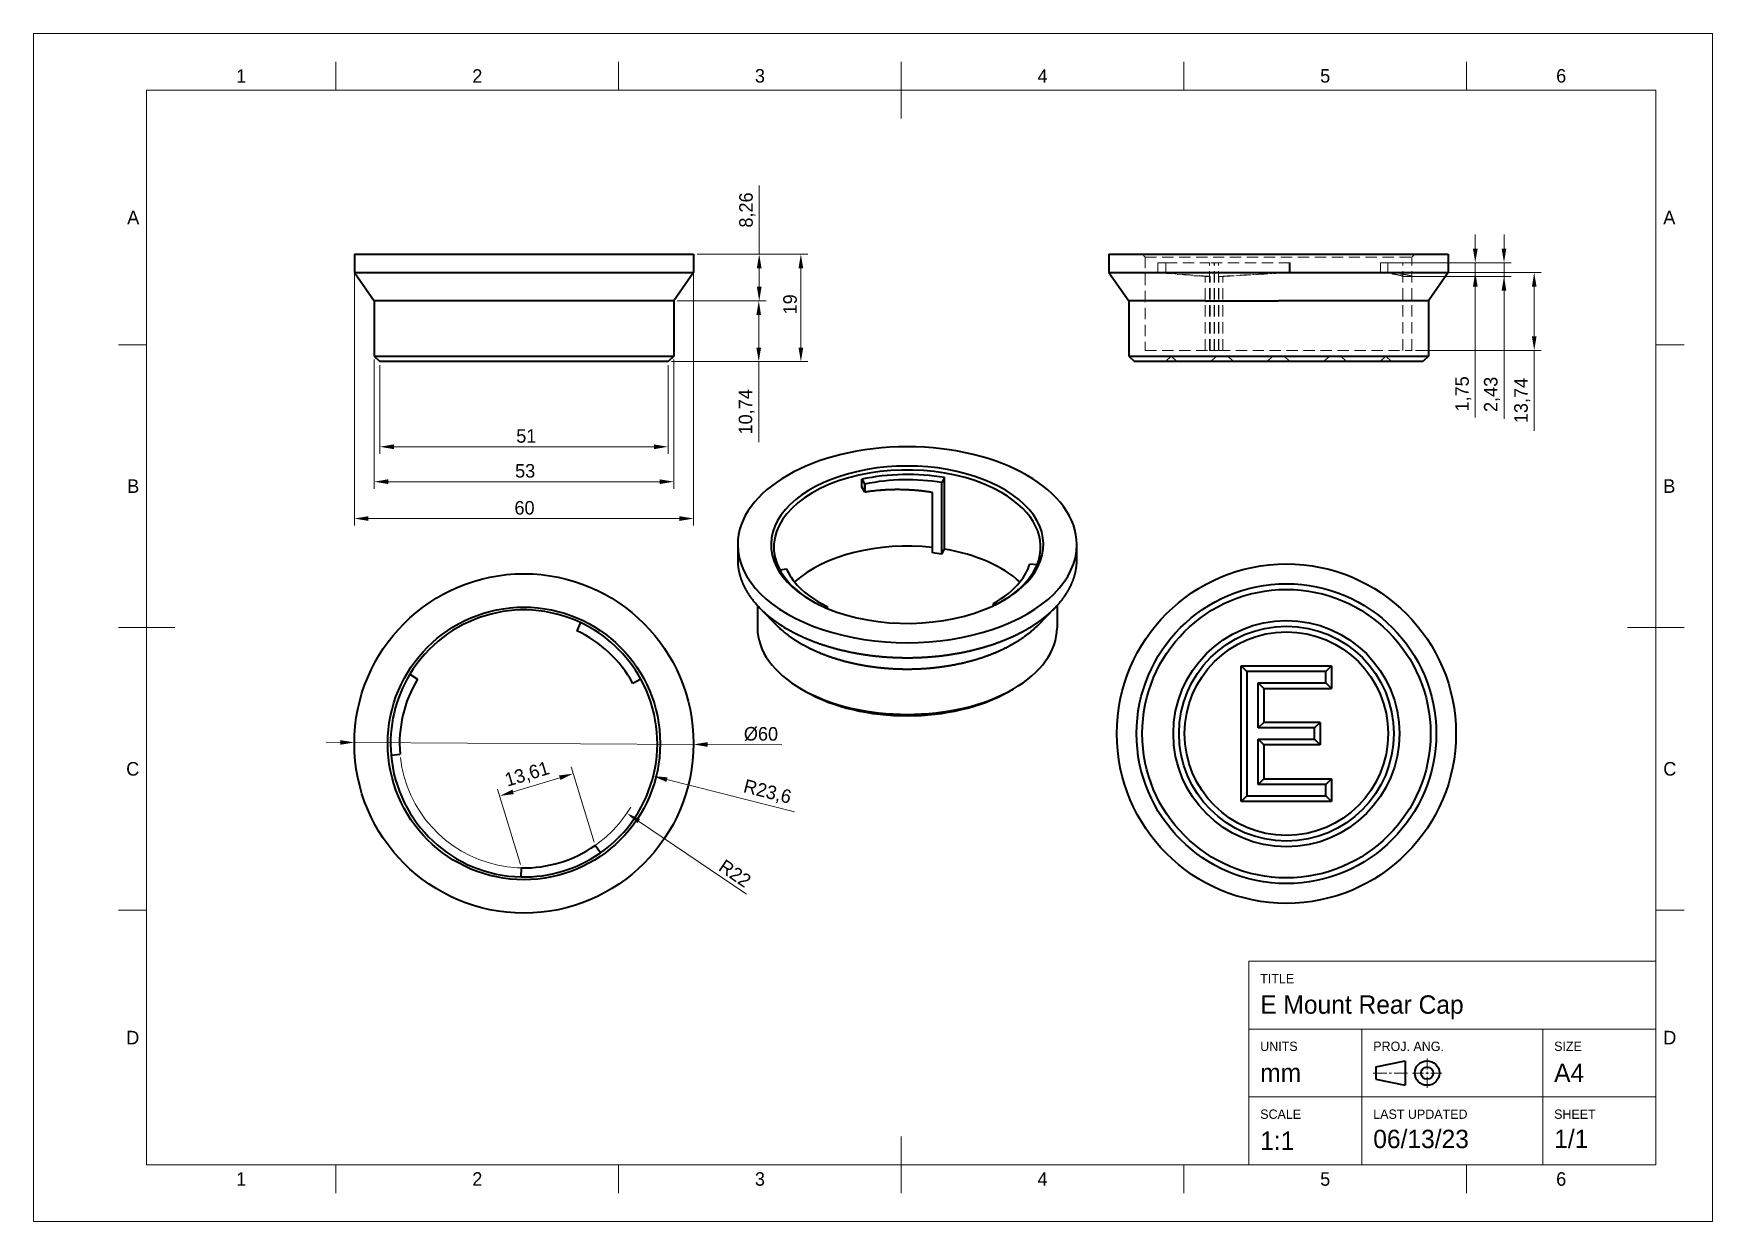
# Paper-space layout 'Sheet' of a CAD drawing. Header units: millimetres. Extents: x 0 to 297, y 0 to 210.
# The model-space entities are those that its viewports show. They can reach past a viewport. Long polylines and large blocks are cut down to what shows.
import ezdxf

# ---------------------------------------------------------------- set-up
doc = ezdxf.new("R2010")
doc.units = ezdxf.units.MM
doc.linetypes.add('DraftedLine', pattern=[3, 2, -1])
for name, color, linetype in [('Annotations', 7, 'Continuous'), ('Border', 7, 'Continuous'), ('Geometries', 7, 'Continuous')]:
    doc.layers.add(name, color=color, linetype=linetype)
doc.styles.add('Shapr0', font='txt', dxfattribs={"height": 2.3925})
doc.styles.add('Shapr1', font='txt', dxfattribs={"height": 2.3925})
doc.styles.add('Shapr2', font='txt', dxfattribs={"height": 2.3925})
doc.styles.add('Shapr3', font='txt', dxfattribs={"height": 2.3925})
doc.styles.add('Shapr4', font='txt', dxfattribs={"height": 2.3925})
doc.dimstyles.new('ISO-25', dxfattribs={"dimtxt": 2.5, "dimasz": 2.5, "dimexe": 1.25, "dimexo": 0.625, "dimtad": 1, "dimtxsty": 'Standard', "dimcen": 2.5, "dimadec": 0, "dimazin": 0, "dimtfac": 1, "dimtmove": 0, "dimatfit": 3, "dimfxl": 1, "dimarcsym": 0})

psp = doc.layouts.new('Sheet')

msp = doc.modelspace()

# ---------------------------------------------------------------- texts
at = {"layer": 'Border', "linetype": 'Continuous', "lineweight": 15, "char_height": 2.393, "width": 2.3925, "style": 'Shapr0'}
for s, insert, attachment_point in [('1', (36.75, 201.304), 8), ('2', (78.5, 201.304), 8), ('3', (128.5, 201.304), 8), ('4', (178.5, 201.304), 8), ('5', (228.5, 201.304), 8), ('6', (270.25, 201.304), 8), ('A', (18.696, 177.5), 6), ('A', (288.304, 177.5), 4), ('B', (18.696, 130), 6), ('B', (288.304, 130), 4), ('C', (18.696, 80), 6), ('C', (288.304, 80), 4), ('D', (18.696, 32.5), 6), ('D', (288.304, 32.5), 4), ('1', (36.75, 8.696), 2), ('2', (78.5, 8.696), 2), ('3', (128.5, 8.696), 2), ('4', (178.5, 8.696), 2), ('5', (228.5, 8.696), 2), ('6', (270.25, 8.696), 2)]:
    msp.add_mtext(s, dxfattribs=dict(at, insert=insert, attachment_point=attachment_point))
at = {"layer": 'Border', "linetype": 'Continuous', "lineweight": 15, "attachment_point": 1, "style": 'Shapr1'}
for s, insert, char_height in [('TITLE', (217, 43.75), 1.65), ('E Mount Rear Cap', (217, 39.965), 3.25), ('UNITS', (217, 31.783), 1.65), ('PROJ. ANG.', (237, 31.783), 1.65), ('SIZE', (269, 31.783), 1.65), ('mm', (217, 27.9), 3.25), ('A4', (269, 27.9), 3.25), ('SCALE', (217, 19.783), 1.65), ('LAST UPDATED', (237, 19.783), 1.65), ('SHEET', (269, 19.783), 1.65), ('1:1', (217, 15.9), 3.25), ('06/13/23', (237, 16.204), 3.25), ('1/1', (269, 16.204), 3.25)]:
    msp.add_mtext(s, dxfattribs=dict(at, insert=insert, char_height=char_height))

# ---------------------------------------------------------------- blocks, each defined once
blk = doc.blocks.new('*D2')
at = {"layer": 'Annotations', "color": 0, "linetype": 'Continuous', "lineweight": 15}
blk.add_line((112.05, 78.1), (134.6, 72.4), dxfattribs=at)
at = {"layer": 'Annotations', "color": 0}
blk.add_solid([(112.16, 78.51), (111.95, 77.7), (109.63, 78.72)], dxfattribs=at)
at = {"layer": 'Defpoints', "color": 0}
for p in [(86.75, 84.5), (109.63, 78.72)]:
    blk.add_point(p, dxfattribs=at)
at = {"layer": 'Annotations', "color": 0, "lineweight": 15, "insert": (129.8, 75.81), "char_height": 2.393, "attachment_point": 5, "rotation": 345.8139, "style": 'Shapr4'}
blk.add_mtext('\\A1;R23,6', dxfattribs=at)
blk = doc.blocks.new('*D3')
at = {"layer": 'Annotations', "color": 0, "linetype": 'Continuous', "lineweight": 15}
for p, q in [((54.25, 84.69), (51.75, 84.7)), ((56.75, 84.67), (116.75, 84.33)), ((119.25, 84.31), (132.39, 84.24))]:
    blk.add_line(p, q, dxfattribs=at)
at = {"layer": 'Annotations', "color": 0}
for points in [[(54.25, 84.27), (54.25, 85.1), (56.75, 84.67)], [(119.25, 84.73), (119.25, 83.9), (116.75, 84.33)]]:
    blk.add_solid(points, dxfattribs=at)
at = {"layer": 'Defpoints', "color": 0}
for p in [(56.75, 84.67), (116.75, 84.33)]:
    blk.add_point(p, dxfattribs=at)
at = {"layer": 'Annotations', "color": 0, "lineweight": 15, "insert": (128.68, 86.16), "char_height": 2.393, "attachment_point": 5, "rotation": 359.6738, "style": 'Shapr4'}
blk.add_mtext('\\A1;%%c60', dxfattribs=at)
blk = doc.blocks.new('*D4')
at = {"layer": 'Annotations', "color": 0, "linetype": 'Continuous', "lineweight": 15}
blk.add_line((107.04, 70.77), (126.15, 57.84), dxfattribs=at)
at = {"layer": 'Annotations', "color": 0, "lineweight": 15}
blk.add_arc((86.75, 84.5), 22, 186.5046, 329.165, dxfattribs=at)
at = {"layer": 'Annotations', "color": 0}
blk.add_solid([(107.27, 71.11), (106.81, 70.42), (104.97, 72.17)], dxfattribs=at)
at = {"layer": 'Defpoints', "color": 0}
for p in [(86.75, 84.5), (104.97, 72.17)]:
    blk.add_point(p, dxfattribs=at)
at = {"layer": 'Annotations', "color": 0, "lineweight": 15, "insert": (124.08, 61.52), "char_height": 2.393, "attachment_point": 5, "rotation": 325.9091, "style": 'Shapr4'}
blk.add_mtext('\\A1;R22', dxfattribs=at)
blk = doc.blocks.new('*D5')
at = {"layer": 'Annotations', "color": 0, "linetype": 'Continuous', "lineweight": 15}
for p, q in [((99.15, 67.05), (95.11, 80.37)), ((84.84, 75.95), (93.08, 78.44)), ((86.13, 63.1), (82.09, 76.42))]:
    blk.add_line(p, q, dxfattribs=at)
at = {"layer": 'Annotations', "color": 0}
for points in [[(93.2, 78.05), (92.96, 78.84), (95.48, 79.17)], [(84.72, 76.35), (84.97, 75.55), (82.45, 75.22)]]:
    blk.add_solid(points, dxfattribs=at)
at = {"layer": 'Defpoints', "color": 0}
for p in [(95.48, 79.17), (99.33, 66.45), (86.31, 62.5)]:
    blk.add_point(p, dxfattribs=at)
at = {"layer": 'Annotations', "color": 0, "lineweight": 15, "insert": (87.35, 78.93), "char_height": 2.393, "attachment_point": 5, "rotation": 16.861, "style": 'Shapr4'}
blk.add_mtext('\\A1;13,61', dxfattribs=at)
blk = doc.blocks.new('*D6')
at = {"layer": 'Annotations', "color": 0, "linetype": 'Continuous', "lineweight": 15}
for p, q in [((117.38, 171), (136.99, 171)), ((135.74, 154.5), (135.74, 168.5)), ((112.88, 152), (136.99, 152))]:
    blk.add_line(p, q, dxfattribs=at)
at = {"layer": 'Annotations', "color": 0}
for points in [[(136.16, 168.5), (135.32, 168.5), (135.74, 171)], [(135.32, 154.5), (136.16, 154.5), (135.74, 152)]]:
    blk.add_solid(points, dxfattribs=at)
at = {"layer": 'Defpoints', "color": 0}
for p in [(116.75, 171), (135.74, 171), (112.25, 152)]:
    blk.add_point(p, dxfattribs=at)
at = {"layer": 'Annotations', "color": 0, "lineweight": 15, "insert": (133.84, 162.13), "char_height": 2.393, "attachment_point": 5, "rotation": 90, "style": 'Shapr2'}
blk.add_mtext('\\A1;19', dxfattribs=at)
blk = doc.blocks.new('*D7')
at = {"layer": 'Annotations', "color": 0, "linetype": 'Continuous', "lineweight": 15}
for p, q in [((61.25, 151.38), (61.25, 135.7)), ((112.25, 151.38), (112.25, 135.7)), ((109.75, 136.95), (63.75, 136.95))]:
    blk.add_line(p, q, dxfattribs=at)
at = {"layer": 'Annotations', "color": 0}
for points in [[(63.75, 137.37), (63.75, 136.53), (61.25, 136.95)], [(109.75, 136.53), (109.75, 137.37), (112.25, 136.95)]]:
    blk.add_solid(points, dxfattribs=at)
at = {"layer": 'Defpoints', "color": 0}
for p in [(61.25, 152), (112.25, 152), (61.25, 136.95)]:
    blk.add_point(p, dxfattribs=at)
at = {"layer": 'Annotations', "color": 0, "lineweight": 15, "insert": (87.17, 138.85), "char_height": 2.393, "attachment_point": 5, "style": 'Shapr2'}
blk.add_mtext('\\A1;51', dxfattribs=at)
blk = doc.blocks.new('*D8')
at = {"layer": 'Annotations', "color": 0, "linetype": 'Continuous', "lineweight": 15}
for p, q in [((60.25, 152.38), (60.25, 129.53)), ((113.25, 152.38), (113.25, 129.53)), ((62.75, 130.78), (110.75, 130.78))]:
    blk.add_line(p, q, dxfattribs=at)
at = {"layer": 'Annotations', "color": 0}
for points in [[(62.75, 131.2), (62.75, 130.36), (60.25, 130.78)], [(110.75, 130.36), (110.75, 131.2), (113.25, 130.78)]]:
    blk.add_solid(points, dxfattribs=at)
at = {"layer": 'Defpoints', "color": 0}
for p in [(60.25, 153), (113.25, 153), (113.25, 130.78)]:
    blk.add_point(p, dxfattribs=at)
at = {"layer": 'Annotations', "color": 0, "lineweight": 15, "insert": (86.96, 132.68), "char_height": 2.393, "attachment_point": 5, "style": 'Shapr2'}
blk.add_mtext('\\A1;53', dxfattribs=at)
blk = doc.blocks.new('*D9')
at = {"layer": 'Annotations', "color": 0, "linetype": 'Continuous', "lineweight": 15}
for p, q in [((56.75, 170.38), (56.75, 123.01)), ((116.75, 170.38), (116.75, 123.01)), ((59.25, 124.26), (114.25, 124.26))]:
    blk.add_line(p, q, dxfattribs=at)
at = {"layer": 'Annotations', "color": 0}
for points in [[(59.25, 124.68), (59.25, 123.84), (56.75, 124.26)], [(114.25, 123.84), (114.25, 124.68), (116.75, 124.26)]]:
    blk.add_solid(points, dxfattribs=at)
at = {"layer": 'Defpoints', "color": 0}
for p in [(56.75, 171), (116.75, 171), (116.75, 124.26)]:
    blk.add_point(p, dxfattribs=at)
at = {"layer": 'Annotations', "color": 0, "lineweight": 15, "insert": (86.85, 126.15), "char_height": 2.393, "attachment_point": 5, "style": 'Shapr2'}
blk.add_mtext('\\A1;60', dxfattribs=at)
blk = doc.blocks.new('*D10')
at = {"layer": 'Annotations', "color": 0, "linetype": 'Continuous', "lineweight": 15}
for p, q in [((113.88, 162.74), (129.54, 162.74)), ((128.29, 160.24), (128.29, 154.5)), ((112.88, 152), (129.54, 152)), ((128.29, 152), (128.29, 137.75))]:
    blk.add_line(p, q, dxfattribs=at)
at = {"layer": 'Annotations', "color": 0}
for points in [[(128.7, 160.24), (127.87, 160.24), (128.29, 162.74)], [(127.87, 154.5), (128.7, 154.5), (128.29, 152)]]:
    blk.add_solid(points, dxfattribs=at)
at = {"layer": 'Defpoints', "color": 0}
for p in [(113.25, 162.74), (112.25, 152), (128.29, 152)]:
    blk.add_point(p, dxfattribs=at)
at = {"layer": 'Annotations', "color": 0, "lineweight": 15, "insert": (126.16, 143.13), "char_height": 2.393, "attachment_point": 5, "rotation": 90, "style": 'Shapr2'}
blk.add_mtext('\\A1;10,74', dxfattribs=at)
blk = doc.blocks.new('*D11')
at = {"layer": 'Annotations', "color": 0, "linetype": 'Continuous', "lineweight": 15}
for p, q in [((128.37, 171), (128.37, 183.16)), ((117.38, 171), (129.62, 171)), ((128.37, 165.24), (128.37, 168.5)), ((113.88, 162.74), (129.62, 162.74))]:
    blk.add_line(p, q, dxfattribs=at)
at = {"layer": 'Annotations', "color": 0}
for points in [[(128.79, 168.5), (127.95, 168.5), (128.37, 171)], [(127.95, 165.24), (128.79, 165.24), (128.37, 162.74)]]:
    blk.add_solid(points, dxfattribs=at)
at = {"layer": 'Defpoints', "color": 0}
for p in [(116.75, 171), (128.37, 171), (113.25, 162.74)]:
    blk.add_point(p, dxfattribs=at)
at = {"layer": 'Annotations', "color": 0, "lineweight": 15, "insert": (126.25, 178.81), "char_height": 2.393, "attachment_point": 5, "rotation": 90, "style": 'Shapr2'}
blk.add_mtext('\\A1;8,26', dxfattribs=at)
blk = doc.blocks.new('*D12')
at = {"layer": 'Annotations', "color": 0, "linetype": 'Continuous', "lineweight": 15}
for p, q in [((255.05, 172), (255.05, 174.5)), ((238.92, 169.5), (256.3, 169.5)), ((255.05, 167.75), (255.05, 169.5)), ((238.92, 167.75), (256.3, 167.75)), ((255.05, 167.75), (255.05, 142.13)), ((255.05, 165.25), (255.05, 162.75))]:
    blk.add_line(p, q, dxfattribs=at)
at = {"layer": 'Annotations', "color": 0}
for points in [[(254.63, 172), (255.47, 172), (255.05, 169.5)], [(255.47, 165.25), (254.63, 165.25), (255.05, 167.75)]]:
    blk.add_solid(points, dxfattribs=at)
at = {"layer": 'Defpoints', "color": 0}
for p in [(238.3, 169.5), (255.05, 169.5), (238.3, 167.75)]:
    blk.add_point(p, dxfattribs=at)
at = {"layer": 'Annotations', "color": 0, "lineweight": 15, "insert": (252.93, 146.3), "char_height": 2.393, "attachment_point": 5, "rotation": 90, "style": 'Shapr3'}
blk.add_mtext('\\A1;1,75', dxfattribs=at)
blk = doc.blocks.new('*D13')
at = {"layer": 'Annotations', "color": 0, "linetype": 'Continuous', "lineweight": 15}
for p, q in [((260.13, 172), (260.13, 174.5)), ((242.87, 169.5), (261.38, 169.5)), ((260.13, 169.5), (260.13, 167.07)), ((242.84, 167.07), (261.38, 167.07)), ((260.13, 167.07), (260.13, 141.87)), ((260.13, 164.57), (260.13, 162.07))]:
    blk.add_line(p, q, dxfattribs=at)
at = {"layer": 'Annotations', "color": 0}
for points in [[(259.71, 172), (260.54, 172), (260.13, 169.5)], [(260.54, 164.57), (259.71, 164.57), (260.13, 167.07)]]:
    blk.add_solid(points, dxfattribs=at)
at = {"layer": 'Defpoints', "color": 0}
for p in [(242.25, 169.5), (242.21, 167.07), (260.13, 167.07)]:
    blk.add_point(p, dxfattribs=at)
at = {"layer": 'Annotations', "color": 0, "lineweight": 15, "insert": (258, 146.21), "char_height": 2.393, "attachment_point": 5, "rotation": 90, "style": 'Shapr3'}
blk.add_mtext('\\A1;2,43', dxfattribs=at)
blk = doc.blocks.new('*D14')
at = {"layer": 'Annotations', "color": 0, "linetype": 'Continuous', "lineweight": 15}
for p, q in [((238.98, 167.74), (266.73, 167.74)), ((265.48, 165.24), (265.48, 156.5)), ((244.47, 154), (266.73, 154)), ((265.48, 154), (265.48, 139.75))]:
    blk.add_line(p, q, dxfattribs=at)
at = {"layer": 'Annotations', "color": 0}
for points in [[(265.89, 165.24), (265.06, 165.24), (265.48, 167.74)], [(265.06, 156.5), (265.89, 156.5), (265.48, 154)]]:
    blk.add_solid(points, dxfattribs=at)
at = {"layer": 'Defpoints', "color": 0}
for p in [(238.36, 167.74), (243.84, 154), (265.48, 154)]:
    blk.add_point(p, dxfattribs=at)
at = {"layer": 'Annotations', "color": 0, "lineweight": 15, "insert": (263.35, 145.13), "char_height": 2.393, "attachment_point": 5, "rotation": 90, "style": 'Shapr3'}
blk.add_mtext('\\A1;13,74', dxfattribs=at)
blk = doc.blocks.new('*U15')
at = {"layer": 'Border', "linetype": 'Continuous', "lineweight": 15}
for p, q in [((287, 46), (215, 46)), ((215, 10), (215, 46)), ((287, 10), (287, 46)), ((287, 34), (215, 34)), ((235, 10), (235, 34)), ((267, 10), (267, 34)), ((246.53, 26.88), (246.53, 28.83)), ((237, 26.23), (239.38, 26.23)), ((239.82, 26.23), (240.25, 26.23)), ((243.07, 26.23), (240.68, 26.23)), ((245.88, 26.23), (243.93, 26.23)), ((246.32, 26.23), (246.75, 26.23)), ((246.53, 26.02), (246.53, 26.45)), ((246.53, 25.58), (246.53, 23.63)), ((247.18, 26.23), (249.13, 26.23)), ((287, 22), (215, 22)), ((287, 10), (215, 10))]:
    blk.add_line(p, q, dxfattribs=at)
at = {"layer": 'Border', "linetype": 'Continuous', "lineweight": 40}
for p, q in [((237.43, 27.32), (242.63, 28.4)), ((237.43, 27.32), (237.43, 25.15)), ((242.63, 28.4), (242.63, 24.07)), ((237.43, 25.15), (242.63, 24.07))]:
    blk.add_line(p, q, dxfattribs=at)
for radius in [2.17, 1.08]:
    blk.add_circle((246.53, 26.23), radius, dxfattribs=at)

# ---------------------------------------------------------------- dimensions: what is measured, and where the dimension line sits
at = {"layer": 'Annotations', "linetype": 'Continuous', "lineweight": 15}
for base, p1, p2, angle, override, picture, middle, dimtype in [((128.37, 171), (113.25, 162.744), (116.75, 171), 90, {"dimscale": 1, "dimgap": 0.7, "dimdec": 2, "dimlfac": 1, "dimrnd": 0.01, "dimzin": 8, "dimdsep": 44, "dimtxsty": 'Shapr2', "dimse1": 0, "dimse2": 0, "dimadec": 2, "dimtol": 0, "dimlim": 0, "dimtp": 0, "dimtm": 0, "dimtfac": 0.6, "dimtdec": 8, "dimfrac": 2, "dimtolj": 1, "dimlwd": 15, "dimlwe": 15}, '*D11', (128.37, 178.814), 160), ((255.052, 169.5), (238.298, 167.75), (238.298, 169.5), 90, {"dimscale": 1, "dimgap": 0.7, "dimdec": 2, "dimlfac": 1, "dimrnd": 0.01, "dimzin": 8, "dimdsep": 44, "dimtxsty": 'Shapr3', "dimse1": 0, "dimse2": 0, "dimadec": 2, "dimtol": 0, "dimlim": 0, "dimtp": 0, "dimtm": 0, "dimtfac": 0.6, "dimtdec": 8, "dimfrac": 2, "dimtolj": 1, "dimlwd": 15, "dimlwe": 15}, '*D12', (255.052, 146.301), 160), ((260.128, 167.066), (242.246, 169.5), (242.212, 167.066), 90, {"dimscale": 1, "dimgap": 0.7, "dimdec": 2, "dimlfac": 1, "dimrnd": 0.01, "dimzin": 8, "dimdsep": 44, "dimtxsty": 'Shapr3', "dimse1": 0, "dimse2": 0, "dimadec": 2, "dimtol": 0, "dimlim": 0, "dimtp": 0, "dimtm": 0, "dimtfac": 0.6, "dimtdec": 8, "dimfrac": 2, "dimtolj": 1, "dimlwd": 15, "dimlwe": 15}, '*D13', (260.128, 146.215), 160), ((135.74, 171), (112.25, 152), (116.75, 171), 270, {"dimscale": 1, "dimgap": 0.7, "dimdec": 2, "dimlfac": 1, "dimrnd": 0.01, "dimzin": 8, "dimdsep": 44, "dimtxsty": 'Shapr2', "dimse1": 0, "dimse2": 0, "dimadec": 2, "dimtol": 0, "dimlim": 0, "dimtp": 0, "dimtm": 0, "dimtfac": 0.6, "dimtdec": 8, "dimfrac": 2, "dimtolj": 1, "dimlwd": 15, "dimlwe": 15}, '*D6', (135.74, 162.132), 160), ((265.477, 154), (238.357, 167.744), (243.844, 154), 90, {"dimscale": 1, "dimgap": 0.7, "dimdec": 2, "dimlfac": 1, "dimrnd": 0.01, "dimzin": 8, "dimdsep": 44, "dimtxsty": 'Shapr3', "dimse1": 0, "dimse2": 0, "dimadec": 2, "dimtol": 0, "dimlim": 0, "dimtp": 0, "dimtm": 0, "dimtfac": 0.6, "dimtdec": 8, "dimfrac": 2, "dimtolj": 1, "dimlwd": 15, "dimlwe": 15}, '*D14', (265.477, 145.126), 160), ((128.288, 152), (113.25, 162.744), (112.25, 152), 90, {"dimscale": 1, "dimgap": 0.7, "dimdec": 2, "dimlfac": 1, "dimrnd": 0.01, "dimzin": 8, "dimdsep": 44, "dimtxsty": 'Shapr2', "dimse1": 0, "dimse2": 0, "dimadec": 2, "dimtol": 0, "dimlim": 0, "dimtp": 0, "dimtm": 0, "dimtfac": 0.6, "dimtdec": 8, "dimfrac": 2, "dimtolj": 1, "dimlwd": 15, "dimlwe": 15}, '*D10', (128.288, 143.126), 160), ((95.475, 79.17), (86.307, 62.504), (99.33, 66.452), 16.86101, {"dimscale": 1, "dimgap": 0.7, "dimdec": 2, "dimlfac": 1, "dimrnd": 0.01, "dimzin": 8, "dimdsep": 44, "dimtxsty": 'Shapr4', "dimadec": 2, "dimtol": 0, "dimlim": 0, "dimtp": 0, "dimtm": 0, "dimtfac": 0.6, "dimtdec": 8, "dimfrac": 2, "dimtolj": 1, "dimlwd": 15, "dimlwe": 15}, '*D5', (87.963, 76.893), 161)]:
    dim = msp.add_linear_dim(base=base, p1=p1, p2=p2, angle=angle, dimstyle='ISO-25', override=override, dxfattribs=at)
    dim.commit()
    dim.dimension.update_dxf_attribs({"geometry": picture, "text_midpoint": middle, "dimtype": dimtype})
for base, p1, p2, picture, middle in [((116.75, 124.259), (56.75, 171), (116.75, 171), '*D9', (86.854, 124.259)), ((113.25, 130.782), (60.25, 153), (113.25, 153), '*D8', (86.962, 130.782)), ((61.25, 136.95), (112.25, 152), (61.25, 152), '*D7', (87.17, 136.95))]:
    dim = msp.add_linear_dim(base=base, p1=p1, p2=p2, dimstyle='ISO-25', override={"dimscale": 1, "dimgap": 0.7, "dimdec": 2, "dimlfac": 1, "dimrnd": 0.01, "dimzin": 8, "dimdsep": 44, "dimtxsty": 'Shapr2', "dimse1": 0, "dimse2": 0, "dimadec": 2, "dimtol": 0, "dimlim": 0, "dimtp": 0, "dimtm": 0, "dimtfac": 0.6, "dimtdec": 8, "dimfrac": 2, "dimtolj": 1, "dimlwd": 15, "dimlwe": 15}, dxfattribs=at)
    dim.commit()
    dim.dimension.update_dxf_attribs({"geometry": picture, "text_midpoint": middle, "dimtype": 160})
dim = msp.add_diameter_dim_2p(p1=(56.75, 84.671), p2=(116.75, 84.329), dimstyle='ISO-25', override={"dimscale": 1, "dimgap": 0.7, "dimdec": 2, "dimlfac": 1, "dimrnd": 0.01, "dimzin": 8, "dimdsep": 44, "dimtxsty": 'Shapr4', "dimcen": 2.5, "dimadec": 2, "dimtol": 0, "dimlim": 0, "dimtp": 0, "dimtm": 0, "dimtfac": 0.6, "dimtdec": 8, "dimtofl": 1, "dimfrac": 2, "dimtolj": 1, "dimlwd": 15, "dimlwe": 15}, dxfattribs=at)
dim.commit()
dim.dimension.update_dxf_attribs({"geometry": '*D3', "text_midpoint": (128.673, 84.261), "dimtype": 163})
for mpoint, picture, middle in [((104.969, 72.169), '*D4', (123.018, 59.953)), ((109.63, 78.716), '*D2', (129.283, 73.749))]:
    dim = msp.add_radius_dim(center=(86.75, 84.5), mpoint=mpoint, dimstyle='ISO-25', override={"dimscale": 1, "dimgap": 0.7, "dimdec": 2, "dimlfac": 1, "dimrnd": 0.01, "dimzin": 8, "dimdsep": 44, "dimtxsty": 'Shapr4', "dimcen": 0, "dimadec": 2, "dimtol": 0, "dimlim": 0, "dimtp": 0, "dimtm": 0, "dimtfac": 0.6, "dimtdec": 8, "dimtofl": 0, "dimfrac": 2, "dimtolj": 1, "dimlwd": 15, "dimlwe": 15}, dxfattribs=at)
    dim.commit()
    dim.dimension.update_dxf_attribs({"geometry": picture, "text_midpoint": middle, "dimtype": 164})

# ---------------------------------------------------------------- linework, layer by layer
at = {"layer": 'Border', "linetype": 'Continuous', "lineweight": 15}
for p, q in [((53.5, 200), (53.5, 205)), ((103.5, 200), (103.5, 205)), ((153.5, 195), (153.5, 205)), ((203.5, 200), (203.5, 205)), ((253.5, 200), (253.5, 205)), ((287, 200), (20, 200)), ((20, 200), (20, 10)), ((287, 10), (287, 200)), ((20, 155), (15, 155)), ((287, 155), (292, 155)), ((25, 105), (15, 105)), ((282, 105), (292, 105)), ((20, 55), (15, 55)), ((287, 55), (292, 55)), ((153.5, 15), (153.5, 5)), ((20, 10), (287, 10)), ((53.5, 10), (53.5, 5)), ((103.5, 10), (103.5, 5)), ((203.5, 10), (203.5, 5)), ((253.5, 10), (253.5, 5))]:
    msp.add_line(p, q, dxfattribs=at)
at = {"layer": 'Geometries', "linetype": 'Continuous', "lineweight": 40}
for p, q in [((56.75, 171), (56.75, 167.744)), ((56.75, 171), (116.75, 171)), ((116.75, 171), (116.75, 167.744)), ((190.25, 171), (190.25, 167.744)), ((190.25, 171), (250.25, 171)), ((250.25, 171), (250.25, 167.744)), ((56.75, 167.744), (56.75, 167.744)), ((56.75, 167.744), (60.25, 162.744)), ((64.821, 167.744), (96.184, 167.744)), ((96.184, 167.744), (96.841, 167.744)), ((96.841, 167.744), (99.247, 167.744)), ((99.247, 167.744), (100.185, 167.744)), ((116.75, 167.744), (113.25, 162.744)), ((190.25, 167.744), (190.25, 167.744)), ((190.25, 167.744), (193.75, 162.744)), ((198.919, 167.744), (200.375, 167.744)), ((200.375, 167.744), (220.249, 167.744)), ((220.249, 167.744), (220.25, 167.744)), ((220.25, 167.744), (222.019, 167.744)), ((222.019, 167.744), (222.178, 167.744)), ((222.178, 167.744), (223.191, 167.744)), ((223.191, 167.744), (238.356, 167.744)), ((238.356, 167.744), (239.654, 167.744)), ((250.25, 167.744), (246.75, 162.744)), ((60.25, 162.744), (60.25, 153)), ((60.25, 162.744), (60.25, 162.744)), ((113.25, 162.744), (113.25, 153)), ((193.75, 162.744), (193.75, 153)), ((193.75, 162.744), (193.75, 162.744)), ((207.274, 162.744), (209.667, 162.744)), ((209.667, 162.744), (220.249, 162.744)), ((220.249, 162.744), (220.25, 162.744)), ((222.847, 162.744), (220.25, 162.744)), ((246.75, 162.744), (246.75, 153)), ((60.25, 153), (61.25, 152)), ((60.25, 153), (113.25, 153)), ((112.25, 152), (61.25, 152)), ((113.25, 153), (112.25, 152)), ((193.75, 153), (194.75, 152)), ((193.75, 153), (246.75, 153)), ((245.75, 152), (194.75, 152)), ((246.75, 153), (245.75, 152)), ((146.503, 129.79), (146.503, 131.219)), ((146.503, 131.219), (147.081, 130.358)), ((161.163, 131.494), (160.683, 130.613)), ((161.163, 118.839), (161.163, 131.494)), ((147.081, 128.929), (146.503, 129.79)), ((147.081, 130.358), (147.081, 128.929)), ((147.081, 130.358), (147.082, 130.358)), ((147.082, 128.929), (147.082, 130.358)), ((159.002, 119.139), (159.002, 128.866)), ((160.683, 117.957), (160.683, 130.613)), ((124.562, 119.638), (124.562, 116.979)), ((159.002, 118.198), (159.002, 119.139)), ((160.683, 117.957), (161.163, 118.839)), ((184.562, 116.979), (184.562, 119.638)), ((177.517, 116.065), (176.22, 116.181)), ((176.22, 116.181), (176.22, 116.18)), ((132.007, 115.22), (133.201, 115.373)), ((128.062, 108.86), (128.062, 104.941)), ((128.495, 108.405), (131.536, 105.323)), ((140.11, 108.503), (140.385, 108.7)), ((140.385, 108.7), (140.384, 108.7)), ((140.385, 108.7), (140.385, 108.386)), ((170.156, 109.029), (169.802, 109.252)), ((169.802, 108.859), (169.802, 109.252)), ((180.63, 108.407), (177.589, 105.324)), ((181.062, 108.86), (181.062, 104.941)), ((96.736, 105.883), (96.09, 104.42)), ((96.09, 104.42), (96.09, 104.419)), ((213.634, 98.233), (229.634, 98.233)), ((213.634, 98.233), (214.634, 97.233)), ((213.634, 74.233), (213.634, 98.233)), ((229.634, 98.233), (228.634, 97.233)), ((229.634, 98.233), (229.634, 94.233)), ((66.573, 96.741), (67.923, 95.882)), ((107.439, 95.854), (106.02, 95.114)), ((214.634, 97.233), (214.634, 75.233)), ((228.634, 97.233), (214.634, 97.233)), ((217.634, 94.233), (216.634, 95.233)), ((216.634, 87.233), (216.634, 95.233)), ((216.634, 95.233), (228.634, 95.233)), ((228.634, 95.233), (228.634, 97.233)), ((229.634, 94.233), (228.634, 95.233)), ((135.824, 94.122), (136.531, 93.714)), ((173.3, 94.122), (172.593, 93.714)), ((217.634, 94.233), (217.634, 88.233)), ((217.634, 94.233), (229.634, 94.233)), ((217.634, 88.233), (216.634, 87.233)), ((226.634, 87.233), (216.634, 87.233)), ((227.634, 88.233), (217.634, 88.233)), ((227.634, 88.233), (226.634, 87.233)), ((226.634, 85.233), (226.634, 87.233)), ((227.634, 88.233), (227.634, 84.233)), ((216.634, 85.233), (226.634, 85.233)), ((216.634, 85.233), (217.634, 84.233)), ((216.634, 77.233), (216.634, 85.233)), ((227.634, 84.233), (217.634, 84.233)), ((217.634, 84.233), (217.634, 78.233)), ((226.634, 85.233), (227.634, 84.233)), ((63.239, 82.456), (64.829, 82.629)), ((64.829, 82.629), (64.83, 82.63)), ((216.634, 77.233), (217.634, 78.233)), ((228.634, 77.233), (216.634, 77.233)), ((217.634, 78.233), (229.634, 78.233)), ((228.634, 77.233), (229.634, 78.233)), ((228.634, 75.233), (228.634, 77.233)), ((229.634, 78.233), (229.634, 74.233)), ((214.634, 75.233), (213.634, 74.233)), ((214.634, 75.233), (228.634, 75.233)), ((228.634, 75.233), (229.634, 74.233)), ((229.634, 74.233), (213.634, 74.233)), ((99.331, 66.452), (99.33, 66.452)), ((100.276, 65.16), (99.331, 66.452)), ((86.238, 60.906), (86.307, 62.504))]:
    msp.add_line(p, q, dxfattribs=at)
at = {"layer": 'Geometries', "linetype": 'DraftedLine', "lineweight": 15}
for p, q in [((196.15, 171), (196.65, 170.5)), ((196.65, 170.5), (243.85, 170.5)), ((196.65, 170.5), (196.65, 154)), ((198.867, 167.75), (198.867, 169.5)), ((198.867, 169.5), (200.33, 169.5)), ((200.33, 169.5), (200.331, 169.5)), ((200.33, 169.5), (200.33, 167.75)), ((200.331, 167.75), (200.331, 169.5)), ((200.331, 169.5), (208.009, 169.5)), ((208.009, 154), (208.009, 169.5)), ((222.294, 169.5), (208.009, 169.5)), ((208.868, 154), (208.868, 169.5)), ((208.896, 154), (208.896, 169.5)), ((209.636, 154), (209.636, 169.5)), ((222.12, 167.75), (222.12, 169.5)), ((222.121, 169.5), (222.121, 167.75)), ((222.294, 167.75), (222.294, 169.5)), ((238.298, 169.5), (242.246, 169.5)), ((238.298, 167.75), (238.298, 169.5)), ((238.298, 169.5), (238.298, 167.75)), ((238.298, 169.5), (238.298, 169.5)), ((239.59, 167.75), (239.59, 169.5)), ((242.246, 154), (242.246, 169.5)), ((243.844, 169.5), (242.246, 169.5)), ((242.25, 154), (242.25, 169.5)), ((243.844, 154), (243.844, 169.5)), ((243.85, 169.5), (243.844, 169.5)), ((244.35, 171), (243.85, 170.5)), ((243.85, 170.5), (243.85, 169.5)), ((198.916, 167.744), (198.867, 167.75)), ((200.33, 167.75), (198.867, 167.75)), ((200.374, 167.744), (200.331, 167.75)), ((200.375, 167.744), (200.374, 167.744)), ((207.274, 154), (207.274, 167.067)), ((207.274, 167.067), (208.009, 167.066)), ((208.153, 167.066), (208.009, 167.066)), ((208.153, 154), (208.153, 167.066)), ((210.384, 167.066), (209.667, 167.067)), ((209.667, 154), (209.667, 167.067)), ((210.384, 154), (210.384, 167.066)), ((219.851, 167.622), (220.657, 167.664)), ((222.017, 167.744), (220.249, 167.744)), ((222.176, 167.744), (220.657, 167.664)), ((222.176, 167.744), (222.017, 167.744)), ((222.017, 167.744), (222.02, 167.744)), ((222.12, 167.75), (222.02, 167.744)), ((222.121, 167.75), (222.294, 167.75)), ((222.294, 167.75), (222.176, 167.744)), ((223.191, 167.744), (222.176, 167.744)), ((238.298, 167.75), (238.356, 167.744)), ((238.298, 167.75), (239.59, 167.75)), ((238.357, 167.744), (238.356, 167.744)), ((239.59, 167.75), (239.653, 167.744)), ((239.653, 167.744), (239.653, 167.744)), ((242.212, 154), (242.212, 167.066)), ((242.212, 167.066), (242.246, 167.066)), ((242.246, 167.066), (242.25, 167.066)), ((242.25, 167.066), (243.81, 167.067)), ((243.81, 154), (243.81, 167.067)), ((220.249, 162.744), (222.847, 162.744)), ((196.65, 154), (208.009, 154)), ((200.25, 152), (201.25, 153)), ((201.25, 153), (202.25, 152)), ((208.868, 154), (208.009, 154)), ((209.25, 153), (208.25, 152)), ((208.868, 154), (209.667, 154)), ((209.667, 154), (243.844, 154)), ((211.25, 153), (212.25, 152)), ((219.25, 153), (218.25, 152)), ((222.25, 152), (221.25, 153)), ((228.25, 152), (229.25, 153)), ((232.25, 152), (231.25, 153)), ((239.25, 153), (238.25, 152)), ((240.25, 152), (239.25, 153))]:
    msp.add_line(p, q, dxfattribs=at)
at = {"layer": 'Geometries', "linetype": 'Continuous', "lineweight": 40, "flags": 128}
for points in [[(56.75, 167.744), (56.75, 167.744), (56.751, 167.744), (56.752, 167.744), (56.754, 167.744), (56.756, 167.744), (56.759, 167.744), (56.763, 167.744), (56.766, 167.744), (56.771, 167.744), (56.776, 167.744), (56.781, 167.744), (56.787, 167.744), (56.793, 167.744), (56.8, 167.744), (56.808, 167.744), (56.816, 167.744), (56.824, 167.744), (56.833, 167.744), (56.843, 167.744), (56.853, 167.744), (56.863, 167.744), (56.874, 167.744), (56.886, 167.744), (56.894, 167.744)], [(56.894, 167.744), (56.898, 167.744), (56.911, 167.744), (56.924, 167.744), (56.937, 167.744), (56.951, 167.744), (56.966, 167.744), (56.981, 167.744), (56.997, 167.744), (57.013, 167.744), (57.03, 167.744), (57.047, 167.744), (57.064, 167.744), (57.083, 167.744), (57.101, 167.744), (57.121, 167.744), (57.141, 167.744), (57.161, 167.744), (57.182, 167.744), (57.203, 167.744), (57.225, 167.744), (57.247, 167.744), (57.27, 167.744), (57.293, 167.744), (57.317, 167.744), (57.341, 167.744), (57.366, 167.744), (57.391, 167.744), (57.417, 167.744), (57.443, 167.744), (57.47, 167.744), (57.497, 167.744), (57.525, 167.744), (57.553, 167.744), (57.582, 167.744), (57.611, 167.744), (57.641, 167.744), (57.672, 167.744), (57.705, 167.744), (57.738, 167.744), (57.773, 167.744), (57.807, 167.744), (57.843, 167.744), (57.878, 167.744), (57.915, 167.744), (57.952, 167.744), (57.989, 167.744), (58.028, 167.744), (58.066, 167.744), (58.106, 167.744), (58.145, 167.744), (58.186, 167.744), (58.227, 167.744), (58.269, 167.744), (58.311, 167.744), (58.354, 167.744), (58.397, 167.744), (58.441, 167.744), (58.482, 167.744), (58.524, 167.744), (58.567, 167.744), (58.609, 167.744), (58.653, 167.744), (58.696, 167.744), (58.741, 167.744), (58.785, 167.744), (58.83, 167.744), (58.876, 167.744), (58.922, 167.744), (58.969, 167.744), (59.016, 167.744), (59.064, 167.744), (59.112, 167.744), (59.16, 167.744), (59.209, 167.744), (59.259, 167.744), (59.309, 167.744), (59.36, 167.744), (59.411, 167.744), (59.462, 167.744), (59.514, 167.744), (59.566, 167.744), (59.619, 167.744), (59.672, 167.744), (59.726, 167.744), (59.78, 167.744), (59.835, 167.744), (59.89, 167.744), (59.945, 167.744), (60.001, 167.744), (60.058, 167.744), (60.114, 167.744), (60.172, 167.744), (60.23, 167.744), (60.288, 167.744), (60.347, 167.744), (60.407, 167.744), (60.467, 167.744), (60.527, 167.744), (60.587, 167.744), (60.648, 167.744), (60.71, 167.744), (60.771, 167.744), (60.834, 167.744), (60.897, 167.744), (60.96, 167.744), (61.023, 167.744), (61.087, 167.744), (61.152, 167.744), (61.217, 167.744), (61.282, 167.744), (61.348, 167.744), (61.414, 167.744), (61.481, 167.744), (61.549, 167.744), (61.617, 167.744), (61.685, 167.744), (61.754, 167.744), (61.827, 167.744), (61.902, 167.744), (61.977, 167.744), (62.052, 167.744), (62.128, 167.744), (62.204, 167.744), (62.281, 167.744), (62.358, 167.744), (62.436, 167.744), (62.514, 167.744), (62.593, 167.744), (62.672, 167.744), (62.751, 167.744), (62.831, 167.744), (62.912, 167.744), (62.993, 167.744), (63.075, 167.744), (63.158, 167.744), (63.24, 167.744), (63.324, 167.744), (63.402, 167.744), (63.48, 167.744), (63.558, 167.744), (63.637, 167.744), (63.717, 167.744), (63.796, 167.744), (63.876, 167.744), (63.957, 167.744), (64.038, 167.744), (64.119, 167.744), (64.201, 167.744), (64.283, 167.744), (64.365, 167.744), (64.448, 167.744), (64.531, 167.744), (64.615, 167.744), (64.7, 167.744), (64.784, 167.744), (64.821, 167.744)], [(100.185, 167.744), (100.225, 167.744), (100.336, 167.744), (100.446, 167.744), (100.557, 167.744), (100.667, 167.744), (100.776, 167.744), (100.886, 167.744), (100.995, 167.744), (101.105, 167.744), (101.213, 167.744), (101.322, 167.744), (101.43, 167.744), (101.539, 167.744), (101.647, 167.744), (101.755, 167.744), (101.863, 167.744), (101.97, 167.744), (102.078, 167.744), (102.184, 167.744), (102.291, 167.744), (102.397, 167.744), (102.502, 167.744), (102.608, 167.744), (102.713, 167.744), (102.818, 167.744), (102.923, 167.744), (103.027, 167.744), (103.131, 167.744), (103.235, 167.744), (103.339, 167.744), (103.442, 167.744), (103.545, 167.744), (103.648, 167.744), (103.751, 167.744), (103.853, 167.744), (103.956, 167.744), (104.058, 167.744), (104.159, 167.744), (104.26, 167.744), (104.361, 167.744), (104.461, 167.744), (104.561, 167.744), (104.661, 167.744), (104.76, 167.744), (104.859, 167.744), (104.958, 167.744), (105.057, 167.744), (105.155, 167.744), (105.253, 167.744), (105.35, 167.744), (105.448, 167.744), (105.545, 167.744), (105.641, 167.744), (105.738, 167.744), (105.834, 167.744), (105.93, 167.744), (106.026, 167.744), (106.121, 167.744), (106.223, 167.744), (106.324, 167.744), (106.424, 167.744), (106.525, 167.744), (106.625, 167.744), (106.724, 167.744), (106.823, 167.744), (106.922, 167.744), (107.02, 167.744), (107.118, 167.744), (107.216, 167.744), (107.313, 167.744), (107.409, 167.744), (107.506, 167.744), (107.602, 167.744), (107.698, 167.744), (107.793, 167.744), (107.888, 167.744), (107.983, 167.744), (108.077, 167.744), (108.164, 167.744), (108.251, 167.744), (108.337, 167.744), (108.423, 167.744), (108.509, 167.744), (108.594, 167.744), (108.679, 167.744), (108.764, 167.744), (108.848, 167.744), (108.932, 167.744), (109.015, 167.744), (109.098, 167.744), (109.181, 167.744), (109.263, 167.744), (109.345, 167.744), (109.427, 167.744), (109.508, 167.744), (109.589, 167.744), (109.67, 167.744), (109.75, 167.744), (109.829, 167.744), (109.909, 167.744), (109.987, 167.744), (110.066, 167.744), (110.143, 167.744), (110.221, 167.744), (110.298, 167.744), (110.375, 167.744), (110.451, 167.744), (110.527, 167.744), (110.603, 167.744), (110.678, 167.744), (110.752, 167.744), (110.827, 167.744), (110.9, 167.744), (110.974, 167.744), (111.047, 167.744), (111.12, 167.744), (111.193, 167.744), (111.265, 167.744), (111.336, 167.744), (111.407, 167.744), (111.478, 167.744), (111.548, 167.744), (111.617, 167.744), (111.687, 167.744), (111.755, 167.744), (111.824, 167.744), (111.892, 167.744), (111.959, 167.744), (112.026, 167.744), (112.093, 167.744), (112.159, 167.744), (112.225, 167.744), (112.29, 167.744), (112.356, 167.744), (112.42, 167.744), (112.485, 167.744), (112.548, 167.744), (112.612, 167.744), (112.679, 167.744), (112.746, 167.744), (112.812, 167.744), (112.878, 167.744), (112.943, 167.744), (113.007, 167.744), (113.071, 167.744), (113.135, 167.744), (113.198, 167.744), (113.261, 167.744), (113.323, 167.744), (113.384, 167.744), (113.445, 167.744), (113.506, 167.744), (113.566, 167.744), (113.625, 167.744), (113.684, 167.744), (113.743, 167.744), (113.801, 167.744), (113.859, 167.744), (113.912, 167.744), (113.964, 167.744), (114.016, 167.744), (114.068, 167.744), (114.119, 167.744), (114.169, 167.744), (114.219, 167.744), (114.269, 167.744), (114.318, 167.744), (114.367, 167.744), (114.415, 167.744), (114.463, 167.744), (114.51, 167.744), (114.557, 167.744), (114.604, 167.744), (114.65, 167.744), (114.695, 167.744), (114.74, 167.744), (114.785, 167.744), (114.829, 167.744), (114.872, 167.744), (114.915, 167.744), (114.958, 167.744), (115, 167.744), (115.042, 167.744), (115.083, 167.744), (115.123, 167.744), (115.163, 167.744), (115.203, 167.744), (115.242, 167.744), (115.281, 167.744), (115.319, 167.744), (115.356, 167.744), (115.393, 167.744), (115.43, 167.744), (115.466, 167.744), (115.502, 167.744), (115.538, 167.744), (115.572, 167.744), (115.607, 167.744), (115.64, 167.744), (115.674, 167.744), (115.706, 167.744), (115.739, 167.744), (115.77, 167.744), (115.802, 167.744), (115.832, 167.744), (115.862, 167.744), (115.892, 167.744), (115.921, 167.744), (115.95, 167.744), (115.978, 167.744), (116.006, 167.744), (116.033, 167.744), (116.06, 167.744), (116.086, 167.744), (116.112, 167.744), (116.138, 167.744), (116.162, 167.744), (116.187, 167.744), (116.212, 167.744), (116.237, 167.744), (116.261, 167.744), (116.285, 167.744), (116.308, 167.744), (116.33, 167.744), (116.352, 167.744), (116.373, 167.744), (116.394, 167.744), (116.414, 167.744), (116.434, 167.744), (116.453, 167.744), (116.471, 167.744), (116.489, 167.744), (116.506, 167.744), (116.523, 167.744), (116.539, 167.744), (116.555, 167.744), (116.57, 167.744), (116.584, 167.744), (116.597, 167.744), (116.609, 167.744), (116.621, 167.744), (116.632, 167.744), (116.643, 167.744), (116.653, 167.744), (116.663, 167.744), (116.672, 167.744), (116.681, 167.744), (116.689, 167.744), (116.696, 167.744), (116.704, 167.744), (116.71, 167.744), (116.716, 167.744), (116.722, 167.744), (116.727, 167.744), (116.732, 167.744), (116.736, 167.744), (116.739, 167.744), (116.742, 167.744), (116.745, 167.744), (116.747, 167.744), (116.748, 167.744), (116.749, 167.744), (116.75, 167.744), (116.75, 167.744)], [(190.25, 167.744), (190.251, 167.744), (190.252, 167.744), (190.253, 167.744), (190.255, 167.744), (190.258, 167.744), (190.261, 167.744), (190.265, 167.744), (190.269, 167.744), (190.274, 167.744), (190.279, 167.744), (190.285, 167.744), (190.291, 167.744), (190.298, 167.744), (190.305, 167.744), (190.313, 167.744), (190.321, 167.744), (190.33, 167.744), (190.339, 167.744), (190.349, 167.744), (190.359, 167.744), (190.37, 167.744), (190.381, 167.744), (190.393, 167.744), (190.406, 167.744), (190.418, 167.744), (190.432, 167.744), (190.446, 167.744), (190.46, 167.744), (190.475, 167.744), (190.491, 167.744), (190.506, 167.744), (190.523, 167.744), (190.54, 167.744), (190.557, 167.744), (190.575, 167.744), (190.594, 167.744), (190.613, 167.744), (190.632, 167.744), (190.653, 167.744), (190.673, 167.744), (190.694, 167.744), (190.716, 167.744), (190.738, 167.744), (190.76, 167.744), (190.784, 167.744), (190.807, 167.744), (190.831, 167.744), (190.856, 167.744), (190.881, 167.744), (190.906, 167.744), (190.932, 167.744), (190.959, 167.744), (190.986, 167.744), (191.014, 167.744), (191.042, 167.744), (191.07, 167.744), (191.099, 167.744), (191.129, 167.744), (191.159, 167.744), (191.19, 167.744), (191.221, 167.744), (191.253, 167.744), (191.287, 167.744), (191.322, 167.744), (191.358, 167.744), (191.394, 167.744), (191.431, 167.744), (191.468, 167.744), (191.506, 167.744), (191.544, 167.744), (191.583, 167.744), (191.623, 167.744), (191.663, 167.744), (191.703, 167.744), (191.745, 167.744), (191.786, 167.744), (191.829, 167.744), (191.872, 167.744), (191.915, 167.744), (191.96, 167.744), (192.004, 167.744), (192.05, 167.744), (192.092, 167.744), (192.135, 167.744), (192.179, 167.744), (192.223, 167.744), (192.268, 167.744), (192.313, 167.744), (192.358, 167.744), (192.404, 167.744), (192.45, 167.744), (192.497, 167.744), (192.545, 167.744), (192.592, 167.744), (192.641, 167.744), (192.69, 167.744), (192.739, 167.744), (192.789, 167.744), (192.839, 167.744), (192.89, 167.744), (192.942, 167.744), (192.993, 167.744), (193.045, 167.744), (193.098, 167.744), (193.151, 167.744), (193.205, 167.744), (193.259, 167.744), (193.313, 167.744), (193.368, 167.744), (193.423, 167.744), (193.479, 167.744), (193.535, 167.744), (193.592, 167.744), (193.649, 167.744), (193.707, 167.744), (193.765, 167.744), (193.823, 167.744), (193.883, 167.744), (193.942, 167.744), (194.002, 167.744), (194.063, 167.744), (194.124, 167.744), (194.185, 167.744), (194.247, 167.744), (194.309, 167.744), (194.372, 167.744), (194.435, 167.744), (194.498, 167.744), (194.562, 167.744), (194.626, 167.744), (194.691, 167.744), (194.756, 167.744), (194.822, 167.744), (194.888, 167.744), (194.955, 167.744), (195.022, 167.744), (195.089, 167.744), (195.157, 167.744), (195.226, 167.744), (195.295, 167.744), (195.364, 167.744), (195.434, 167.744), (195.509, 167.744), (195.584, 167.744), (195.66, 167.744), (195.737, 167.744), (195.814, 167.744), (195.891, 167.744), (195.969, 167.744), (196.048, 167.744), (196.126, 167.744), (196.206, 167.744), (196.286, 167.744), (196.366, 167.744), (196.447, 167.744), (196.528, 167.744), (196.61, 167.744), (196.692, 167.744), (196.775, 167.744), (196.859, 167.744), (196.943, 167.744), (197.027, 167.744), (197.106, 167.744), (197.185, 167.744), (197.265, 167.744), (197.345, 167.744), (197.425, 167.744), (197.506, 167.744), (197.587, 167.744), (197.668, 167.744), (197.75, 167.744), (197.833, 167.744), (197.915, 167.744), (197.998, 167.744), (198.082, 167.744), (198.166, 167.744), (198.25, 167.744), (198.335, 167.744), (198.42, 167.744), (198.506, 167.744), (198.592, 167.744), (198.678, 167.744), (198.765, 167.744), (198.852, 167.744), (198.919, 167.744)], [(239.654, 167.744), (239.661, 167.744), (239.756, 167.744), (239.85, 167.744), (239.944, 167.744), (240.037, 167.744), (240.13, 167.744), (240.223, 167.744), (240.316, 167.744), (240.408, 167.744), (240.5, 167.744), (240.592, 167.744), (240.683, 167.744), (240.774, 167.744), (240.865, 167.744), (240.955, 167.744), (241.045, 167.744), (241.134, 167.744), (241.223, 167.744), (241.311, 167.744), (241.4, 167.744), (241.488, 167.744), (241.575, 167.744), (241.662, 167.744), (241.749, 167.744), (241.835, 167.744), (241.921, 167.744), (242.007, 167.744), (242.092, 167.744), (242.177, 167.744), (242.262, 167.744), (242.347, 167.744), (242.431, 167.744), (242.514, 167.744), (242.598, 167.744), (242.68, 167.744), (242.763, 167.744), (242.845, 167.744), (242.926, 167.744), (243.007, 167.744), (243.088, 167.744), (243.168, 167.744), (243.248, 167.744), (243.328, 167.744), (243.407, 167.744), (243.485, 167.744), (243.564, 167.744), (243.642, 167.744), (243.719, 167.744), (243.796, 167.744), (243.873, 167.744), (243.95, 167.744), (244.026, 167.744), (244.102, 167.744), (244.177, 167.744), (244.257, 167.744), (244.337, 167.744), (244.416, 167.744), (244.495, 167.744), (244.573, 167.744), (244.651, 167.744), (244.728, 167.744), (244.804, 167.744), (244.881, 167.744), (244.956, 167.744), (245.032, 167.744), (245.106, 167.744), (245.181, 167.744), (245.254, 167.744), (245.328, 167.744), (245.401, 167.744), (245.474, 167.744), (245.546, 167.744), (245.617, 167.744), (245.688, 167.744), (245.754, 167.744), (245.819, 167.744), (245.884, 167.744), (245.948, 167.744), (246.012, 167.744), (246.075, 167.744), (246.138, 167.744), (246.201, 167.744), (246.263, 167.744), (246.325, 167.744), (246.386, 167.744), (246.446, 167.744), (246.507, 167.744), (246.566, 167.744), (246.626, 167.744), (246.685, 167.744), (246.744, 167.744), (246.802, 167.744), (246.86, 167.744), (246.917, 167.744), (246.974, 167.744), (247.03, 167.744), (247.086, 167.744), (247.141, 167.744), (247.196, 167.744), (247.25, 167.744), (247.304, 167.744), (247.357, 167.744), (247.41, 167.744), (247.463, 167.744), (247.515, 167.744), (247.566, 167.744), (247.617, 167.744), (247.668, 167.744), (247.718, 167.744), (247.768, 167.744), (247.818, 167.744), (247.866, 167.744), (247.915, 167.744), (247.963, 167.744), (248.01, 167.744), (248.057, 167.744), (248.103, 167.744), (248.149, 167.744), (248.195, 167.744), (248.24, 167.744), (248.284, 167.744), (248.328, 167.744), (248.371, 167.744), (248.414, 167.744), (248.457, 167.744), (248.499, 167.744), (248.541, 167.744), (248.582, 167.744), (248.622, 167.744), (248.662, 167.744), (248.702, 167.744), (248.742, 167.744), (248.78, 167.744), (248.819, 167.744), (248.859, 167.744), (248.899, 167.744), (248.938, 167.744), (248.977, 167.744), (249.015, 167.744), (249.052, 167.744), (249.089, 167.744), (249.125, 167.744), (249.161, 167.744), (249.197, 167.744), (249.231, 167.744), (249.265, 167.744), (249.299, 167.744), (249.332, 167.744), (249.364, 167.744), (249.396, 167.744), (249.428, 167.744), (249.458, 167.744), (249.489, 167.744), (249.518, 167.744), (249.545, 167.744), (249.572, 167.744), (249.598, 167.744), (249.623, 167.744), (249.648, 167.744), (249.673, 167.744), (249.697, 167.744), (249.72, 167.744), (249.743, 167.744), (249.766, 167.744), (249.788, 167.744), (249.809, 167.744), (249.83, 167.744), (249.85, 167.744), (249.87, 167.744), (249.89, 167.744), (249.909, 167.744), (249.927, 167.744), (249.945, 167.744), (249.963, 167.744), (249.98, 167.744), (249.996, 167.744), (250.012, 167.744), (250.027, 167.744), (250.042, 167.744), (250.056, 167.744), (250.07, 167.744), (250.084, 167.744), (250.096, 167.744), (250.109, 167.744), (250.12, 167.744), (250.132, 167.744), (250.142, 167.744), (250.153, 167.744), (250.162, 167.744), (250.172, 167.744), (250.18, 167.744), (250.189, 167.744), (250.196, 167.744), (250.204, 167.744), (250.21, 167.744), (250.216, 167.744), (250.222, 167.744), (250.227, 167.744), (250.232, 167.744), (250.236, 167.744), (250.239, 167.744), (250.242, 167.744), (250.245, 167.744), (250.247, 167.744), (250.248, 167.744), (250.249, 167.744), (250.25, 167.744), (250.25, 167.744)], [(60.378, 162.744), (60.371, 162.744), (60.358, 162.744), (60.346, 162.744), (60.334, 162.744), (60.324, 162.744), (60.314, 162.744), (60.305, 162.744), (60.296, 162.744), (60.288, 162.744), (60.281, 162.744), (60.274, 162.744), (60.269, 162.744), (60.264, 162.744), (60.26, 162.744), (60.256, 162.744), (60.253, 162.744), (60.252, 162.744), (60.25, 162.744), (60.25, 162.744)], [(65.656, 162.744), (65.608, 162.744), (65.525, 162.744), (65.443, 162.744), (65.373, 162.744), (65.304, 162.744), (65.235, 162.744), (65.167, 162.744), (65.099, 162.744), (65.031, 162.744), (64.964, 162.744), (64.897, 162.744), (64.831, 162.744), (64.765, 162.744), (64.7, 162.744), (64.635, 162.744), (64.57, 162.744), (64.506, 162.744), (64.442, 162.744), (64.379, 162.744), (64.316, 162.744), (64.253, 162.744), (64.191, 162.744), (64.129, 162.744), (64.058, 162.744), (63.988, 162.744), (63.918, 162.744), (63.848, 162.744), (63.78, 162.744), (63.712, 162.744), (63.644, 162.744), (63.578, 162.744), (63.511, 162.744), (63.446, 162.744), (63.381, 162.744), (63.316, 162.744), (63.253, 162.744), (63.189, 162.744), (63.127, 162.744), (63.064, 162.744), (63.003, 162.744), (62.943, 162.744), (62.883, 162.744), (62.824, 162.744), (62.765, 162.744), (62.707, 162.744), (62.65, 162.744), (62.593, 162.744), (62.537, 162.744), (62.482, 162.744), (62.427, 162.744), (62.373, 162.744), (62.319, 162.744), (62.266, 162.744), (62.214, 162.744), (62.162, 162.744), (62.111, 162.744), (62.061, 162.744), (62.012, 162.744), (61.963, 162.744), (61.915, 162.744), (61.867, 162.744), (61.821, 162.744), (61.774, 162.744), (61.729, 162.744), (61.684, 162.744), (61.64, 162.744), (61.596, 162.744), (61.554, 162.744), (61.511, 162.744), (61.47, 162.744), (61.429, 162.744), (61.394, 162.744), (61.36, 162.744), (61.327, 162.744), (61.294, 162.744), (61.262, 162.744), (61.23, 162.744), (61.198, 162.744), (61.167, 162.744), (61.137, 162.744), (61.107, 162.744), (61.078, 162.744), (61.049, 162.744), (61.02, 162.744), (60.992, 162.744), (60.965, 162.744), (60.938, 162.744), (60.912, 162.744), (60.886, 162.744), (60.86, 162.744), (60.835, 162.744), (60.807, 162.744), (60.779, 162.744), (60.752, 162.744), (60.725, 162.744), (60.699, 162.744), (60.674, 162.744), (60.65, 162.744), (60.626, 162.744), (60.603, 162.744), (60.581, 162.744), (60.56, 162.744), (60.539, 162.744), (60.519, 162.744), (60.5, 162.744), (60.481, 162.744), (60.463, 162.744), (60.446, 162.744), (60.429, 162.744), (60.414, 162.744), (60.399, 162.744), (60.384, 162.744), (60.378, 162.744)], [(106.462, 162.744), (106.406, 162.744), (106.313, 162.744), (106.221, 162.744), (106.127, 162.744), (106.034, 162.744), (105.939, 162.744), (105.845, 162.744), (105.749, 162.744), (105.654, 162.744), (105.557, 162.744), (105.46, 162.744), (105.363, 162.744), (105.265, 162.744), (105.167, 162.744), (105.067, 162.744), (104.968, 162.744), (104.867, 162.744), (104.781, 162.744), (104.695, 162.744), (104.608, 162.744), (104.521, 162.744), (104.434, 162.744), (104.346, 162.744), (104.258, 162.744), (104.17, 162.744), (104.081, 162.744), (103.992, 162.744), (103.903, 162.744), (103.813, 162.744), (103.723, 162.744), (103.632, 162.744), (103.541, 162.744), (103.45, 162.744), (103.358, 162.744), (103.266, 162.744), (103.173, 162.744), (103.08, 162.744), (102.972, 162.744), (102.864, 162.744), (102.754, 162.744), (102.645, 162.744), (102.535, 162.744), (102.425, 162.744), (102.314, 162.744), (102.203, 162.744), (102.091, 162.744), (101.979, 162.744), (101.867, 162.744), (101.754, 162.744), (101.641, 162.744), (101.527, 162.744), (101.412, 162.744), (101.297, 162.744), (101.182, 162.744), (101.067, 162.744), (100.952, 162.744), (100.836, 162.744), (100.72, 162.744), (100.603, 162.744), (100.486, 162.744), (100.369, 162.744), (100.251, 162.744), (100.133, 162.744), (100.014, 162.744), (99.895, 162.744), (99.776, 162.744), (99.656, 162.744), (99.535, 162.744), (99.414, 162.744), (99.294, 162.744), (99.173, 162.744), (99.052, 162.744), (98.93, 162.744), (98.808, 162.744), (98.686, 162.744), (98.563, 162.744), (98.441, 162.744), (98.317, 162.744), (98.194, 162.744), (98.07, 162.744), (97.946, 162.744), (97.821, 162.744), (97.696, 162.744), (97.57, 162.744), (97.445, 162.744), (97.337, 162.744), (97.229, 162.744), (97.121, 162.744), (97.013, 162.744), (96.904, 162.744), (96.796, 162.744), (96.687, 162.744), (96.578, 162.744), (96.468, 162.744), (96.359, 162.744), (96.249, 162.744), (96.139, 162.744), (96.029, 162.744), (95.919, 162.744), (95.809, 162.744), (95.698, 162.744), (95.586, 162.744), (95.475, 162.744), (95.363, 162.744), (95.252, 162.744), (95.122, 162.744), (94.991, 162.744), (94.861, 162.744), (94.73, 162.744), (94.6, 162.744), (94.469, 162.744), (94.337, 162.744), (94.206, 162.744), (94.074, 162.744), (93.943, 162.744), (93.811, 162.744), (93.678, 162.744), (93.545, 162.744), (93.412, 162.744), (93.279, 162.744), (93.145, 162.744), (93.012, 162.744), (92.879, 162.744), (92.746, 162.744), (92.612, 162.744), (92.478, 162.744), (92.344, 162.744), (92.21, 162.744), (92.076, 162.744), (91.942, 162.744), (91.807, 162.744), (91.673, 162.744), (91.538, 162.744), (91.402, 162.744), (91.267, 162.744), (91.131, 162.744), (90.995, 162.744), (90.86, 162.744), (90.725, 162.744), (90.589, 162.744), (90.453, 162.744), (90.318, 162.744), (90.182, 162.744), (90.046, 162.744), (89.91, 162.744), (89.774, 162.744), (89.637, 162.744), (89.501, 162.744), (89.365, 162.744), (89.228, 162.744), (89.091, 162.744), (88.953, 162.744), (88.816, 162.744), (88.699, 162.744), (88.582, 162.744), (88.464, 162.744), (88.347, 162.744), (88.23, 162.744), (88.112, 162.744), (87.995, 162.744), (87.878, 162.744), (87.76, 162.744), (87.643, 162.744), (87.525, 162.744), (87.408, 162.744), (87.29, 162.744), (87.173, 162.744), (87.055, 162.744), (86.937, 162.744), (86.819, 162.744), (86.701, 162.744), (86.582, 162.744), (86.464, 162.744), (86.327, 162.744), (86.19, 162.744), (86.053, 162.744), (85.916, 162.744), (85.779, 162.744), (85.642, 162.744), (85.505, 162.744), (85.368, 162.744), (85.232, 162.744), (85.095, 162.744), (84.958, 162.744), (84.821, 162.744), (84.684, 162.744), (84.547, 162.744), (84.41, 162.744), (84.272, 162.744), (84.136, 162.744), (84, 162.744), (83.863, 162.744), (83.727, 162.744), (83.591, 162.744), (83.455, 162.744), (83.319, 162.744), (83.183, 162.744), (83.047, 162.744), (82.912, 162.744), (82.776, 162.744), (82.641, 162.744), (82.505, 162.744), (82.369, 162.744), (82.233, 162.744), (82.098, 162.744), (81.963, 162.744), (81.828, 162.744), (81.693, 162.744), (81.559, 162.744), (81.425, 162.744), (81.29, 162.744), (81.156, 162.744), (81.022, 162.744), (80.889, 162.744), (80.755, 162.744), (80.622, 162.744), (80.488, 162.744), (80.355, 162.744), (80.221, 162.744), (80.088, 162.744), (79.955, 162.744), (79.841, 162.744), (79.728, 162.744), (79.615, 162.744), (79.501, 162.744), (79.388, 162.744), (79.276, 162.744), (79.163, 162.744), (79.05, 162.744), (78.938, 162.744), (78.826, 162.744), (78.713, 162.744), (78.602, 162.744), (78.49, 162.744), (78.378, 162.744), (78.267, 162.744), (78.155, 162.744), (78.043, 162.744), (77.932, 162.744), (77.82, 162.744), (77.709, 162.744), (77.581, 162.744), (77.452, 162.744), (77.324, 162.744), (77.196, 162.744), (77.068, 162.744), (76.941, 162.744), (76.813, 162.744), (76.687, 162.744), (76.56, 162.744), (76.433, 162.744), (76.307, 162.744), (76.182, 162.744), (76.055, 162.744), (75.93, 162.744), (75.804, 162.744), (75.679, 162.744), (75.555, 162.744), (75.43, 162.744), (75.307, 162.744), (75.183, 162.744), (75.06, 162.744), (74.937, 162.744), (74.815, 162.744), (74.692, 162.744), (74.571, 162.744), (74.449, 162.744), (74.328, 162.744), (74.207, 162.744), (74.086, 162.744), (73.965, 162.744), (73.845, 162.744), (73.725, 162.744), (73.605, 162.744), (73.486, 162.744), (73.368, 162.744), (73.25, 162.744), (73.132, 162.744), (73.015, 162.744), (72.898, 162.744), (72.781, 162.744), (72.665, 162.744), (72.549, 162.744), (72.433, 162.744), (72.318, 162.744), (72.203, 162.744), (72.088, 162.744), (71.974, 162.744), (71.859, 162.744), (71.762, 162.744), (71.666, 162.744), (71.569, 162.744), (71.473, 162.744), (71.377, 162.744), (71.281, 162.744), (71.186, 162.744), (71.091, 162.744), (70.996, 162.744), (70.902, 162.744), (70.808, 162.744), (70.714, 162.744), (70.621, 162.744), (70.528, 162.744), (70.435, 162.744), (70.342, 162.744), (70.249, 162.744), (70.157, 162.744), (70.065, 162.744), (69.974, 162.744), (69.868, 162.744), (69.762, 162.744), (69.657, 162.744), (69.553, 162.744), (69.449, 162.744), (69.345, 162.744), (69.242, 162.744), (69.139, 162.744), (69.037, 162.744), (68.935, 162.744), (68.834, 162.744), (68.733, 162.744), (68.633, 162.744), (68.532, 162.744), (68.433, 162.744), (68.334, 162.744), (68.235, 162.744), (68.137, 162.744), (68.04, 162.744), (67.943, 162.744), (67.847, 162.744), (67.751, 162.744), (67.656, 162.744), (67.561, 162.744), (67.467, 162.744), (67.373, 162.744), (67.28, 162.744), (67.187, 162.744), (67.094, 162.744), (67.002, 162.744), (66.911, 162.744), (66.82, 162.744), (66.73, 162.744), (66.64, 162.744), (66.551, 162.744), (66.463, 162.744), (66.375, 162.744), (66.288, 162.744), (66.201, 162.744), (66.114, 162.744), (66.029, 162.744), (65.944, 162.744), (65.859, 162.744), (65.775, 162.744), (65.691, 162.744), (65.656, 162.744)], [(113.25, 162.744), (113.25, 162.744), (113.249, 162.744), (113.247, 162.744), (113.245, 162.744), (113.242, 162.744), (113.239, 162.744), (113.234, 162.744), (113.229, 162.744), (113.223, 162.744), (113.217, 162.744), (113.21, 162.744), (113.202, 162.744), (113.193, 162.744), (113.184, 162.744), (113.174, 162.744), (113.163, 162.744), (113.151, 162.744), (113.139, 162.744), (113.126, 162.744), (113.113, 162.744), (113.099, 162.744), (113.084, 162.744), (113.068, 162.744), (113.051, 162.744), (113.034, 162.744), (113.016, 162.744), (112.998, 162.744), (112.978, 162.744), (112.961, 162.744), (112.944, 162.744), (112.926, 162.744), (112.907, 162.744), (112.888, 162.744), (112.868, 162.744), (112.848, 162.744), (112.828, 162.744), (112.807, 162.744), (112.785, 162.744), (112.763, 162.744), (112.74, 162.744), (112.717, 162.744), (112.693, 162.744), (112.669, 162.744), (112.644, 162.744), (112.619, 162.744), (112.593, 162.744), (112.566, 162.744), (112.539, 162.744), (112.508, 162.744), (112.475, 162.744), (112.442, 162.744), (112.408, 162.744), (112.373, 162.744), (112.338, 162.744), (112.302, 162.744), (112.265, 162.744), (112.228, 162.744), (112.19, 162.744), (112.151, 162.744), (112.112, 162.744), (112.071, 162.744), (112.03, 162.744), (111.989, 162.744), (111.947, 162.744), (111.904, 162.744), (111.86, 162.744), (111.816, 162.744), (111.771, 162.744), (111.726, 162.744), (111.68, 162.744), (111.633, 162.744), (111.585, 162.744), (111.537, 162.744), (111.488, 162.744), (111.439, 162.744), (111.389, 162.744), (111.338, 162.744), (111.286, 162.744), (111.234, 162.744), (111.181, 162.744), (111.127, 162.744), (111.073, 162.744), (111.019, 162.744), (110.963, 162.744), (110.907, 162.744), (110.851, 162.744), (110.793, 162.744), (110.735, 162.744), (110.677, 162.744), (110.617, 162.744), (110.558, 162.744), (110.497, 162.744), (110.436, 162.744), (110.374, 162.744), (110.311, 162.744), (110.248, 162.744), (110.193, 162.744), (110.138, 162.744), (110.082, 162.744), (110.026, 162.744), (109.97, 162.744), (109.913, 162.744), (109.856, 162.744), (109.798, 162.744), (109.74, 162.744), (109.681, 162.744), (109.622, 162.744), (109.562, 162.744), (109.502, 162.744), (109.442, 162.744), (109.381, 162.744), (109.319, 162.744), (109.257, 162.744), (109.194, 162.744), (109.131, 162.744), (109.068, 162.744), (108.994, 162.744), (108.919, 162.744), (108.844, 162.744), (108.768, 162.744), (108.691, 162.744), (108.614, 162.744), (108.536, 162.744), (108.458, 162.744), (108.379, 162.744), (108.299, 162.744), (108.219, 162.744), (108.139, 162.744), (108.057, 162.744), (107.975, 162.744), (107.892, 162.744), (107.809, 162.744), (107.726, 162.744), (107.641, 162.744), (107.557, 162.744), (107.472, 162.744), (107.386, 162.744), (107.3, 162.744), (107.213, 162.744), (107.126, 162.744), (107.038, 162.744), (106.949, 162.744), (106.86, 162.744), (106.771, 162.744), (106.68, 162.744), (106.589, 162.744), (106.498, 162.744), (106.462, 162.744)], [(207.274, 162.744), (207.235, 162.744), (207.115, 162.744), (206.996, 162.744), (206.878, 162.744), (206.76, 162.744), (206.642, 162.744), (206.525, 162.744), (206.407, 162.744), (206.291, 162.744), (206.174, 162.744), (206.058, 162.744), (205.942, 162.744), (205.827, 162.744), (205.711, 162.744), (205.597, 162.744), (205.499, 162.744), (205.401, 162.744), (205.304, 162.744), (205.207, 162.744), (205.11, 162.744), (205.014, 162.744), (204.918, 162.744), (204.822, 162.744), (204.727, 162.744), (204.632, 162.744), (204.537, 162.744), (204.443, 162.744), (204.348, 162.744), (204.254, 162.744), (204.161, 162.744), (204.067, 162.744), (203.974, 162.744), (203.881, 162.744), (203.788, 162.744), (203.696, 162.744), (203.589, 162.744), (203.482, 162.744), (203.376, 162.744), (203.271, 162.744), (203.166, 162.744), (203.061, 162.744), (202.957, 162.744), (202.854, 162.744), (202.751, 162.744), (202.648, 162.744), (202.546, 162.744), (202.444, 162.744), (202.342, 162.744), (202.241, 162.744), (202.14, 162.744), (202.04, 162.744), (201.941, 162.744), (201.842, 162.744), (201.743, 162.744), (201.646, 162.744), (201.548, 162.744), (201.451, 162.744), (201.355, 162.744), (201.259, 162.744), (201.164, 162.744), (201.069, 162.744), (200.975, 162.744), (200.881, 162.744), (200.787, 162.744), (200.694, 162.744), (200.601, 162.744), (200.509, 162.744), (200.418, 162.744), (200.327, 162.744), (200.237, 162.744), (200.148, 162.744), (200.059, 162.744), (199.97, 162.744), (199.882, 162.744), (199.795, 162.744), (199.708, 162.744), (199.622, 162.744), (199.536, 162.744), (199.451, 162.744), (199.366, 162.744), (199.281, 162.744), (199.197, 162.744), (199.114, 162.744), (199.043, 162.744), (198.973, 162.744), (198.903, 162.744), (198.834, 162.744), (198.765, 162.744), (198.696, 162.744), (198.628, 162.744), (198.56, 162.744), (198.493, 162.744), (198.426, 162.744), (198.359, 162.744), (198.293, 162.744), (198.228, 162.744), (198.163, 162.744), (198.098, 162.744), (198.033, 162.744), (197.969, 162.744), (197.905, 162.744), (197.842, 162.744), (197.779, 162.744), (197.707, 162.744), (197.635, 162.744), (197.564, 162.744), (197.493, 162.744), (197.424, 162.744), (197.354, 162.744), (197.285, 162.744), (197.217, 162.744), (197.15, 162.744), (197.083, 162.744), (197.017, 162.744), (196.951, 162.744), (196.886, 162.744), (196.821, 162.744), (196.757, 162.744), (196.694, 162.744), (196.631, 162.744), (196.57, 162.744), (196.508, 162.744), (196.448, 162.744), (196.388, 162.744), (196.329, 162.744), (196.27, 162.744), (196.212, 162.744), (196.155, 162.744), (196.098, 162.744), (196.042, 162.744), (195.986, 162.744), (195.931, 162.744), (195.877, 162.744), (195.823, 162.744), (195.77, 162.744), (195.718, 162.744), (195.667, 162.744), (195.616, 162.744), (195.565, 162.744), (195.516, 162.744), (195.467, 162.744), (195.419, 162.744), (195.371, 162.744), (195.324, 162.744), (195.278, 162.744), (195.233, 162.744), (195.188, 162.744), (195.143, 162.744), (195.1, 162.744), (195.057, 162.744), (195.014, 162.744), (194.979, 162.744), (194.944, 162.744), (194.909, 162.744), (194.875, 162.744), (194.841, 162.744), (194.808, 162.744), (194.775, 162.744), (194.743, 162.744), (194.712, 162.744), (194.681, 162.744), (194.65, 162.744), (194.62, 162.744), (194.59, 162.744), (194.561, 162.744), (194.532, 162.744), (194.504, 162.744), (194.476, 162.744), (194.449, 162.744), (194.423, 162.744), (194.396, 162.744), (194.367, 162.744), (194.338, 162.744), (194.309, 162.744), (194.282, 162.744), (194.255, 162.744), (194.228, 162.744), (194.203, 162.744), (194.178, 162.744), (194.154, 162.744), (194.13, 162.744), (194.107, 162.744), (194.085, 162.744), (194.064, 162.744), (194.043, 162.744), (194.023, 162.744), (194.004, 162.744), (193.985, 162.744), (193.967, 162.744), (193.95, 162.744), (193.934, 162.744), (193.918, 162.744), (193.903, 162.744), (193.888, 162.744), (193.875, 162.744), (193.862, 162.744), (193.85, 162.744), (193.838, 162.744), (193.827, 162.744), (193.817, 162.744), (193.808, 162.744), (193.799, 162.744), (193.791, 162.744), (193.784, 162.744), (193.777, 162.744), (193.771, 162.744), (193.766, 162.744), (193.762, 162.744), (193.758, 162.744), (193.755, 162.744), (193.753, 162.744), (193.751, 162.744), (193.75, 162.744)], [(246.75, 162.744), (246.75, 162.744), (246.749, 162.744), (246.748, 162.744), (246.747, 162.744), (246.744, 162.744), (246.741, 162.744), (246.737, 162.744), (246.732, 162.744), (246.727, 162.744), (246.721, 162.744), (246.714, 162.744), (246.706, 162.744), (246.698, 162.744), (246.689, 162.744), (246.68, 162.744), (246.669, 162.744), (246.658, 162.744), (246.646, 162.744), (246.634, 162.744), (246.621, 162.744), (246.607, 162.744), (246.592, 162.744), (246.577, 162.744), (246.561, 162.744), (246.544, 162.744), (246.527, 162.744), (246.509, 162.744), (246.49, 162.744), (246.471, 162.744), (246.45, 162.744), (246.429, 162.744), (246.408, 162.744), (246.385, 162.744), (246.362, 162.744), (246.338, 162.744), (246.314, 162.744), (246.289, 162.744), (246.263, 162.744), (246.237, 162.744), (246.209, 162.744), (246.182, 162.744), (246.153, 162.744), (246.124, 162.744), (246.094, 162.744), (246.063, 162.744), (246.032, 162.744), (246, 162.744), (245.967, 162.744), (245.933, 162.744), (245.899, 162.744), (245.864, 162.744), (245.834, 162.744), (245.803, 162.744), (245.771, 162.744), (245.739, 162.744), (245.707, 162.744), (245.674, 162.744), (245.641, 162.744), (245.607, 162.744), (245.572, 162.744), (245.537, 162.744), (245.502, 162.744), (245.466, 162.744), (245.43, 162.744), (245.393, 162.744), (245.355, 162.744), (245.317, 162.744), (245.279, 162.744), (245.24, 162.744), (245.2, 162.744), (245.16, 162.744), (245.113, 162.744), (245.065, 162.744), (245.017, 162.744), (244.968, 162.744), (244.918, 162.744), (244.868, 162.744), (244.817, 162.744), (244.765, 162.744), (244.712, 162.744), (244.659, 162.744), (244.606, 162.744), (244.551, 162.744), (244.496, 162.744), (244.44, 162.744), (244.384, 162.744), (244.327, 162.744), (244.269, 162.744), (244.211, 162.744), (244.152, 162.744), (244.092, 162.744), (244.032, 162.744), (243.971, 162.744), (243.91, 162.744), (243.848, 162.744), (243.785, 162.744), (243.722, 162.744), (243.658, 162.744), (243.593, 162.744), (243.528, 162.744), (243.462, 162.744), (243.395, 162.744), (243.328, 162.744), (243.26, 162.744), (243.192, 162.744), (243.123, 162.744), (243.053, 162.744), (242.983, 162.744), (242.913, 162.744), (242.841, 162.744), (242.769, 162.744), (242.697, 162.744), (242.624, 162.744), (242.55, 162.744), (242.475, 162.744), (242.4, 162.744), (242.324, 162.744), (242.248, 162.744), (242.171, 162.744), (242.105, 162.744), (242.038, 162.744), (241.971, 162.744), (241.903, 162.744), (241.835, 162.744), (241.767, 162.744), (241.698, 162.744), (241.629, 162.744), (241.559, 162.744), (241.489, 162.744), (241.418, 162.744), (241.347, 162.744), (241.276, 162.744), (241.204, 162.744), (241.132, 162.744), (241.059, 162.744), (240.986, 162.744), (240.912, 162.744), (240.838, 162.744), (240.763, 162.744), (240.676, 162.744), (240.589, 162.744), (240.501, 162.744), (240.412, 162.744), (240.323, 162.744), (240.233, 162.744), (240.143, 162.744), (240.052, 162.744), (239.96, 162.744), (239.869, 162.744), (239.776, 162.744), (239.683, 162.744), (239.589, 162.744), (239.495, 162.744), (239.4, 162.744), (239.305, 162.744), (239.209, 162.744), (239.113, 162.744), (239.017, 162.744), (238.92, 162.744), (238.822, 162.744), (238.724, 162.744), (238.626, 162.744), (238.527, 162.744), (238.427, 162.744), (238.327, 162.744), (238.227, 162.744), (238.126, 162.744), (238.024, 162.744), (237.922, 162.744), (237.819, 162.744), (237.715, 162.744), (237.612, 162.744), (237.508, 162.744), (237.404, 162.744), (237.299, 162.744), (237.194, 162.744), (237.089, 162.744), (236.983, 162.744), (236.876, 162.744), (236.769, 162.744), (236.662, 162.744), (236.554, 162.744), (236.446, 162.744), (236.336, 162.744), (236.227, 162.744), (236.117, 162.744), (236.006, 162.744), (235.912, 162.744), (235.817, 162.744), (235.721, 162.744), (235.626, 162.744), (235.53, 162.744), (235.434, 162.744), (235.337, 162.744), (235.24, 162.744), (235.143, 162.744), (235.046, 162.744), (234.948, 162.744), (234.85, 162.744), (234.752, 162.744), (234.653, 162.744), (234.555, 162.744), (234.455, 162.744), (234.355, 162.744), (234.255, 162.744), (234.155, 162.744), (234.054, 162.744), (233.937, 162.744), (233.819, 162.744), (233.701, 162.744), (233.583, 162.744), (233.464, 162.744), (233.345, 162.744), (233.226, 162.744), (233.106, 162.744), (232.986, 162.744), (232.866, 162.744), (232.745, 162.744), (232.624, 162.744), (232.502, 162.744), (232.38, 162.744), (232.258, 162.744), (232.135, 162.744), (232.012, 162.744), (231.889, 162.744), (231.766, 162.744), (231.642, 162.744), (231.518, 162.744), (231.394, 162.744), (231.269, 162.744), (231.145, 162.744), (231.02, 162.744), (230.894, 162.744), (230.769, 162.744), (230.643, 162.744), (230.516, 162.744), (230.389, 162.744), (230.261, 162.744), (230.134, 162.744), (230.007, 162.744), (229.879, 162.744), (229.751, 162.744), (229.623, 162.744), (229.495, 162.744), (229.366, 162.744), (229.237, 162.744), (229.108, 162.744), (228.979, 162.744), (228.849, 162.744), (228.72, 162.744), (228.59, 162.744), (228.459, 162.744), (228.328, 162.744), (228.197, 162.744), (228.065, 162.744), (227.953, 162.744), (227.84, 162.744), (227.728, 162.744), (227.615, 162.744), (227.502, 162.744), (227.389, 162.744), (227.275, 162.744), (227.162, 162.744), (227.048, 162.744), (226.935, 162.744), (226.821, 162.744), (226.707, 162.744), (226.593, 162.744), (226.479, 162.744), (226.364, 162.744), (226.249, 162.744), (226.134, 162.744), (226.019, 162.744), (225.904, 162.744), (225.788, 162.744), (225.653, 162.744), (225.517, 162.744), (225.381, 162.744), (225.245, 162.744), (225.109, 162.744), (224.973, 162.744), (224.837, 162.744), (224.7, 162.744), (224.563, 162.744), (224.427, 162.744), (224.29, 162.744), (224.153, 162.744), (224.016, 162.744), (223.879, 162.744), (223.742, 162.744), (223.604, 162.744), (223.467, 162.744), (223.329, 162.744), (223.191, 162.744), (223.054, 162.744), (222.916, 162.744), (222.847, 162.744)], [(159.002, 128.866), (158.912, 128.881), (158.818, 128.896), (158.722, 128.911), (158.622, 128.927), (158.519, 128.943), (158.413, 128.959), (158.305, 128.975), (158.181, 128.993), (158.054, 129.011), (157.923, 129.029), (157.788, 129.047), (157.65, 129.065), (157.507, 129.083), (157.361, 129.101), (157.212, 129.119), (157.058, 129.136), (156.9, 129.154), (156.742, 129.17), (156.58, 129.187), (156.414, 129.203), (156.245, 129.219), (156.098, 129.231), (155.949, 129.244), (155.797, 129.256), (155.643, 129.268), (155.486, 129.279), (155.326, 129.29), (155.173, 129.3), (155.018, 129.309), (154.861, 129.318), (154.701, 129.326), (154.539, 129.334), (154.355, 129.341), (154.169, 129.348), (153.979, 129.355), (153.787, 129.36), (153.592, 129.364), (153.395, 129.368), (153.195, 129.37), (152.991, 129.371), (152.97, 129.372), (152.949, 129.372), (152.928, 129.372), (152.906, 129.372), (152.885, 129.372), (152.864, 129.372), (152.765, 129.372), (152.591, 129.371), (152.438, 129.37), (152.288, 129.368), (152.113, 129.365), (151.942, 129.361), (151.775, 129.357), (151.629, 129.353), (151.486, 129.348), (151.345, 129.343), (151.208, 129.337), (151.074, 129.331), (150.943, 129.325), (150.816, 129.318), (150.691, 129.311), (150.569, 129.304), (150.45, 129.297), (150.334, 129.289), (150.221, 129.282), (150.14, 129.276), (150.06, 129.27), (150.021, 129.267), (150.015, 129.267), (150.009, 129.267), (150.003, 129.266), (149.997, 129.266), (149.99, 129.265), (149.914, 129.259), (149.76, 129.247), (149.608, 129.234), (149.387, 129.215), (149.169, 129.194), (148.954, 129.173), (148.743, 129.15), (148.535, 129.127), (148.33, 129.102), (148.129, 129.077), (147.948, 129.054), (147.769, 129.03), (147.593, 129.005), (147.42, 128.98), (147.25, 128.955), (147.082, 128.929)], [(124.562, 116.979), (124.562, 116.916), (124.563, 116.844), (124.564, 116.773), (124.566, 116.701), (124.568, 116.629), (124.571, 116.558), (124.574, 116.486), (124.578, 116.414), (124.582, 116.343), (124.587, 116.271), (124.592, 116.199), (124.598, 116.128), (124.605, 116.056), (124.612, 115.984), (124.619, 115.912), (124.627, 115.84), (124.635, 115.769), (124.644, 115.697), (124.654, 115.626), (124.664, 115.554), (124.674, 115.483), (124.685, 115.411), (124.697, 115.34), (124.709, 115.269), (124.721, 115.197), (124.734, 115.126), (124.748, 115.055), (124.762, 114.984), (124.776, 114.912), (124.791, 114.841), (124.807, 114.77), (124.823, 114.699), (124.84, 114.627), (124.857, 114.556), (124.875, 114.485), (124.893, 114.414), (124.913, 114.338), (124.933, 114.262), (124.955, 114.186), (124.976, 114.11), (124.999, 114.034), (125.022, 113.959), (125.045, 113.883), (125.069, 113.808), (125.094, 113.732), (125.119, 113.657), (125.145, 113.581), (125.171, 113.506), (125.198, 113.431), (125.226, 113.356), (125.254, 113.281), (125.283, 113.205), (125.312, 113.13), (125.342, 113.055), (125.373, 112.979), (125.404, 112.904), (125.433, 112.835), (125.463, 112.765), (125.494, 112.696), (125.525, 112.626), (125.556, 112.557), (125.588, 112.488), (125.621, 112.418), (125.654, 112.349), (125.687, 112.28), (125.721, 112.211), (125.755, 112.142), (125.79, 112.074), (125.826, 112.005), (125.862, 111.936), (125.898, 111.868), (125.935, 111.799), (125.972, 111.73), (126.011, 111.662), (126.049, 111.593), (126.088, 111.525), (126.127, 111.457), (126.167, 111.389), (126.207, 111.321), (126.248, 111.254), (126.29, 111.186), (126.331, 111.119), (126.374, 111.051), (126.416, 110.984), (126.459, 110.917), (126.503, 110.85), (126.547, 110.783), (126.592, 110.716), (126.637, 110.649), (126.683, 110.583), (126.729, 110.516), (126.776, 110.449), (126.823, 110.383), (126.871, 110.316), (126.919, 110.25), (126.967, 110.184), (127.016, 110.118), (127.066, 110.052), (127.116, 109.986), (127.166, 109.921), (127.217, 109.855), (127.268, 109.79), (127.32, 109.725), (127.372, 109.66), (127.425, 109.595), (127.478, 109.53), (127.532, 109.466), (127.586, 109.401), (127.64, 109.337), (127.695, 109.273), (127.751, 109.208), (127.807, 109.144), (127.863, 109.08), (127.92, 109.016), (127.978, 108.952), (128.036, 108.888), (128.062, 108.86)], [(181.062, 108.86), (181.073, 108.872), (181.131, 108.935), (181.188, 108.999), (181.245, 109.062), (181.301, 109.126), (181.358, 109.19), (181.413, 109.254), (181.468, 109.318), (181.523, 109.383), (181.577, 109.447), (181.631, 109.512), (181.684, 109.577), (181.737, 109.642), (181.79, 109.707), (181.842, 109.772), (181.894, 109.838), (181.945, 109.903), (181.999, 109.974), (182.052, 110.044), (182.105, 110.115), (182.158, 110.185), (182.21, 110.256), (182.261, 110.327), (182.312, 110.398), (182.362, 110.469), (182.412, 110.54), (182.461, 110.612), (182.51, 110.683), (182.558, 110.755), (182.606, 110.827), (182.653, 110.898), (182.699, 110.97), (182.745, 111.043), (182.791, 111.115), (182.836, 111.188), (182.88, 111.261), (182.924, 111.334), (182.964, 111.402), (183.004, 111.47), (183.043, 111.538), (183.082, 111.606), (183.12, 111.674), (183.158, 111.742), (183.195, 111.811), (183.232, 111.879), (183.268, 111.947), (183.304, 112.016), (183.339, 112.085), (183.374, 112.154), (183.409, 112.222), (183.442, 112.291), (183.476, 112.36), (183.509, 112.43), (183.541, 112.499), (183.573, 112.569), (183.605, 112.639), (183.636, 112.708), (183.666, 112.778), (183.696, 112.847), (183.725, 112.917), (183.754, 112.987), (183.783, 113.056), (183.81, 113.126), (183.838, 113.196), (183.865, 113.266), (183.891, 113.336), (183.917, 113.406), (183.942, 113.477), (183.967, 113.547), (183.991, 113.617), (184.015, 113.687), (184.039, 113.758), (184.062, 113.829), (184.084, 113.899), (184.106, 113.97), (184.127, 114.041), (184.148, 114.112), (184.168, 114.183), (184.188, 114.254), (184.208, 114.324), (184.226, 114.395), (184.245, 114.466), (184.262, 114.537), (184.28, 114.608), (184.296, 114.679), (184.313, 114.75), (184.328, 114.821), (184.343, 114.892), (184.358, 114.963), (184.372, 115.035), (184.386, 115.106), (184.399, 115.177), (184.412, 115.249), (184.424, 115.32), (184.436, 115.392), (184.447, 115.464), (184.458, 115.535), (184.468, 115.612), (184.479, 115.688), (184.488, 115.765), (184.497, 115.842), (184.506, 115.918), (184.514, 115.995), (184.521, 116.072), (184.527, 116.149), (184.534, 116.225), (184.539, 116.302), (184.544, 116.379), (184.548, 116.456), (184.552, 116.533), (184.555, 116.609), (184.558, 116.686), (184.56, 116.763), (184.561, 116.841), (184.562, 116.918), (184.562, 116.979)], [(128.062, 108.86), (128.098, 108.821), (128.161, 108.753), (128.225, 108.685), (128.289, 108.618), (128.353, 108.551), (128.418, 108.484), (128.484, 108.417), (128.495, 108.405)], [(128.495, 108.405), (128.55, 108.35), (128.616, 108.284), (128.684, 108.217), (128.751, 108.151), (128.819, 108.085), (128.888, 108.019), (128.957, 107.953), (129.027, 107.888), (129.097, 107.822), (129.168, 107.757), (129.239, 107.692), (129.311, 107.627), (129.384, 107.562), (129.455, 107.498), (129.527, 107.435), (129.599, 107.373), (129.672, 107.31), (129.745, 107.248), (129.818, 107.185), (129.893, 107.123), (129.967, 107.061), (130.042, 106.999), (130.118, 106.938), (130.194, 106.876), (130.27, 106.815), (130.347, 106.754), (130.425, 106.693), (130.502, 106.633), (130.581, 106.572), (130.659, 106.512), (130.739, 106.452), (130.818, 106.392), (130.898, 106.333), (130.979, 106.273), (131.06, 106.214), (131.141, 106.155), (131.223, 106.096), (131.306, 106.038), (131.388, 105.979), (131.472, 105.921), (131.555, 105.863), (131.639, 105.805), (131.724, 105.748), (131.809, 105.691), (131.894, 105.633), (131.98, 105.576), (132.066, 105.52), (132.153, 105.463), (132.163, 105.457)], [(133.349, 104.732), (133.437, 104.681), (133.525, 104.631), (133.614, 104.581), (133.703, 104.531), (133.792, 104.481), (133.882, 104.431), (133.972, 104.382), (134.062, 104.333), (134.153, 104.284), (134.244, 104.236), (134.336, 104.187), (134.428, 104.139), (134.52, 104.091), (134.612, 104.043), (134.705, 103.996), (134.799, 103.948), (134.893, 103.901), (134.987, 103.854), (135.082, 103.807), (135.177, 103.76), (135.272, 103.714), (135.367, 103.668), (135.463, 103.622), (135.558, 103.577), (135.655, 103.531), (135.751, 103.486), (135.848, 103.441), (135.945, 103.397), (136.043, 103.353), (136.141, 103.308), (136.239, 103.264), (136.337, 103.221), (136.436, 103.177), (136.535, 103.134), (136.634, 103.091), (136.735, 103.048), (136.835, 103.006), (136.936, 102.963), (137.037, 102.921), (137.138, 102.879), (137.239, 102.838), (137.341, 102.797), (137.443, 102.756), (137.545, 102.715), (137.647, 102.674), (137.75, 102.634), (137.853, 102.594), (137.956, 102.554), (138.059, 102.515), (138.163, 102.475), (138.267, 102.436), (138.372, 102.397), (138.476, 102.359), (138.581, 102.321), (138.686, 102.283), (138.792, 102.245), (138.898, 102.207), (139.005, 102.169), (139.112, 102.132), (139.219, 102.095), (139.333, 102.056), (139.448, 102.017), (139.563, 101.979), (139.679, 101.94), (139.794, 101.902), (139.91, 101.865), (140.026, 101.827), (140.143, 101.79), (140.26, 101.753), (140.377, 101.717), (140.494, 101.681), (140.612, 101.645), (140.73, 101.609), (140.848, 101.574), (140.967, 101.539), (141.086, 101.504), (141.206, 101.47), (141.326, 101.435), (141.446, 101.402), (141.566, 101.368), (141.678, 101.337), (141.79, 101.306), (141.903, 101.276), (142.015, 101.246), (142.128, 101.216), (142.241, 101.187), (142.355, 101.157), (142.468, 101.128), (142.582, 101.099), (142.696, 101.071), (142.81, 101.043), (142.924, 101.015), (143.039, 100.987), (143.153, 100.96), (143.268, 100.933), (143.384, 100.906), (143.5, 100.879), (143.616, 100.853), (143.732, 100.827), (143.848, 100.801), (143.964, 100.775), (144.081, 100.75), (144.197, 100.725), (144.314, 100.701), (144.43, 100.676), (144.547, 100.652), (144.664, 100.628), (144.782, 100.605), (144.899, 100.582), (145.017, 100.559), (145.134, 100.536), (145.252, 100.514), (145.37, 100.492), (145.489, 100.47), (145.607, 100.448), (145.726, 100.427), (145.845, 100.406), (145.965, 100.385), (146.084, 100.364), (146.204, 100.344), (146.323, 100.324), (146.443, 100.305), (146.562, 100.286), (146.682, 100.267), (146.802, 100.248), (146.922, 100.23), (147.042, 100.211), (147.162, 100.194), (147.282, 100.176), (147.403, 100.159), (147.523, 100.142), (147.644, 100.125), (147.765, 100.109), (147.886, 100.093), (148.007, 100.077), (148.129, 100.061), (148.251, 100.046), (148.373, 100.031), (148.495, 100.016), (148.617, 100.002), (148.747, 99.987), (148.878, 99.972), (149.009, 99.958), (149.139, 99.944), (149.27, 99.93), (149.401, 99.917), (149.533, 99.904), (149.664, 99.891), (149.795, 99.879), (149.927, 99.867), (150.058, 99.855), (150.19, 99.843), (150.321, 99.832), (150.453, 99.822), (150.585, 99.811), (150.718, 99.801), (150.85, 99.792), (150.983, 99.782), (151.116, 99.773), (151.249, 99.764), (151.372, 99.757), (151.496, 99.749), (151.619, 99.742), (151.743, 99.735), (151.866, 99.729), (151.99, 99.722), (152.114, 99.716), (152.237, 99.711), (152.361, 99.705), (152.485, 99.7), (152.609, 99.695), (152.733, 99.691), (152.857, 99.686), (152.981, 99.683), (153.105, 99.679), (153.229, 99.676), (153.354, 99.673), (153.478, 99.67), (153.603, 99.667), (153.728, 99.665), (153.852, 99.663), (153.976, 99.662), (154.1, 99.661), (154.224, 99.66), (154.348, 99.659), (154.472, 99.659), (154.596, 99.659), (154.721, 99.659), (154.845, 99.659), (154.969, 99.66), (155.093, 99.661), (155.217, 99.663), (155.341, 99.664), (155.465, 99.666), (155.589, 99.669), (155.714, 99.671), (155.838, 99.674), (155.963, 99.677), (156.088, 99.681), (156.212, 99.685), (156.336, 99.689), (156.46, 99.693), (156.584, 99.698), (156.708, 99.703), (156.831, 99.708), (156.955, 99.714), (157.079, 99.72), (157.203, 99.726), (157.326, 99.732), (157.45, 99.739), (157.573, 99.746), (157.697, 99.753), (157.82, 99.761), (157.944, 99.769), (158.067, 99.777), (158.191, 99.786), (158.314, 99.794), (158.438, 99.804), (158.562, 99.813), (158.685, 99.823), (158.817, 99.834), (158.949, 99.845), (159.08, 99.856), (159.212, 99.868), (159.343, 99.88), (159.474, 99.892), (159.606, 99.905), (159.737, 99.918), (159.868, 99.932), (159.999, 99.945), (160.13, 99.959), (160.26, 99.974), (160.391, 99.989), (160.521, 100.004), (160.652, 100.019), (160.783, 100.035), (160.913, 100.051), (161.044, 100.068), (161.175, 100.085), (161.305, 100.102), (161.426, 100.118), (161.547, 100.135), (161.667, 100.151), (161.788, 100.169), (161.908, 100.186), (162.029, 100.204), (162.149, 100.222), (162.269, 100.24), (162.389, 100.258), (162.509, 100.277), (162.628, 100.296), (162.748, 100.316), (162.867, 100.335), (162.986, 100.355), (163.105, 100.376), (163.225, 100.396), (163.344, 100.417), (163.463, 100.438), (163.582, 100.46), (163.701, 100.482), (163.819, 100.504), (163.937, 100.526), (164.055, 100.548), (164.173, 100.571), (164.29, 100.594), (164.407, 100.618), (164.525, 100.641), (164.642, 100.665), (164.758, 100.69), (164.875, 100.714), (164.992, 100.739), (165.108, 100.764), (165.224, 100.789), (165.34, 100.815), (165.456, 100.841), (165.572, 100.867), (165.688, 100.894), (165.803, 100.92), (165.919, 100.948), (166.034, 100.975), (166.149, 101.003), (166.263, 101.03), (166.377, 101.058), (166.491, 101.087), (166.605, 101.115), (166.719, 101.144), (166.832, 101.174), (166.945, 101.203), (167.058, 101.233), (167.171, 101.263), (167.284, 101.293), (167.396, 101.323), (167.508, 101.354), (167.62, 101.385), (167.731, 101.417), (167.843, 101.448), (167.955, 101.48), (168.066, 101.513), (168.178, 101.545), (168.289, 101.578), (168.407, 101.613), (168.525, 101.649), (168.642, 101.685), (168.76, 101.721), (168.877, 101.757), (168.994, 101.794), (169.11, 101.831), (169.226, 101.869), (169.342, 101.906), (169.458, 101.944), (169.573, 101.983), (169.689, 102.021), (169.803, 102.06), (169.918, 102.099), (170.032, 102.139), (170.146, 102.179), (170.261, 102.219), (170.374, 102.26), (170.488, 102.301), (170.601, 102.342), (170.706, 102.38), (170.81, 102.419), (170.914, 102.458), (171.018, 102.497), (171.122, 102.536), (171.225, 102.576), (171.328, 102.616), (171.431, 102.656), (171.534, 102.697), (171.636, 102.737), (171.738, 102.778), (171.84, 102.819), (171.941, 102.861), (172.042, 102.902), (172.143, 102.944), (172.244, 102.987), (172.344, 103.029), (172.444, 103.072), (172.544, 103.115), (172.644, 103.158), (172.743, 103.202), (172.841, 103.245), (172.94, 103.289), (173.038, 103.333), (173.135, 103.377), (173.233, 103.422), (173.33, 103.466), (173.426, 103.511), (173.523, 103.556), (173.619, 103.602), (173.714, 103.648), (173.81, 103.693), (173.905, 103.739), (174, 103.786), (174.094, 103.832), (174.188, 103.879), (174.283, 103.926), (174.376, 103.974), (174.47, 104.022), (174.563, 104.069), (174.655, 104.117), (174.747, 104.165), (174.839, 104.214), (174.93, 104.262), (175.021, 104.311), (175.112, 104.36), (175.202, 104.409), (175.292, 104.459), (175.381, 104.508), (175.471, 104.558), (175.56, 104.608), (175.648, 104.659), (175.736, 104.709), (175.824, 104.76), (175.911, 104.811), (175.999, 104.862), (176.086, 104.914), (176.172, 104.965), (176.259, 105.017), (176.345, 105.069), (176.436, 105.125), (176.527, 105.181), (176.617, 105.238), (176.707, 105.294), (176.797, 105.351), (176.886, 105.408), (176.975, 105.466), (177.063, 105.523), (177.151, 105.581), (177.238, 105.639), (177.325, 105.697), (177.411, 105.755), (177.497, 105.814), (177.583, 105.873), (177.668, 105.932), (177.753, 105.991), (177.838, 106.051), (177.922, 106.111), (178.005, 106.171), (178.089, 106.232), (178.166, 106.288), (178.242, 106.345), (178.318, 106.401), (178.394, 106.458), (178.469, 106.515), (178.544, 106.572), (178.618, 106.63), (178.692, 106.687), (178.765, 106.745), (178.839, 106.803), (178.911, 106.861), (178.984, 106.919), (179.055, 106.978), (179.127, 107.036), (179.198, 107.095), (179.269, 107.154), (179.339, 107.214), (179.409, 107.273), (179.479, 107.333), (179.548, 107.393), (179.617, 107.453), (179.685, 107.513), (179.753, 107.573), (179.82, 107.633), (179.887, 107.693), (179.953, 107.754), (180.019, 107.815), (180.084, 107.876), (180.149, 107.937), (180.214, 107.998), (180.278, 108.059), (180.342, 108.121), (180.405, 108.182), (180.468, 108.244), (180.53, 108.306), (180.592, 108.369), (180.63, 108.407)], [(180.63, 108.407), (180.654, 108.431), (180.715, 108.494), (180.776, 108.557), (180.837, 108.62), (180.896, 108.682), (180.956, 108.745), (181.014, 108.808), (181.062, 108.86)], [(177.589, 105.324), (177.548, 105.283), (177.479, 105.214), (177.409, 105.145), (177.339, 105.077), (177.269, 105.009), (177.198, 104.941), (177.126, 104.873), (177.054, 104.806), (176.981, 104.739), (176.908, 104.672), (176.834, 104.606), (176.759, 104.539), (176.684, 104.473), (176.608, 104.407), (176.532, 104.341), (176.455, 104.276), (176.377, 104.211), (176.299, 104.145), (176.22, 104.08), (176.14, 104.015), (176.06, 103.951), (175.98, 103.887), (175.899, 103.823), (175.817, 103.759), (175.735, 103.696), (175.652, 103.633), (175.569, 103.57), (175.485, 103.507), (175.401, 103.445), (175.316, 103.383), (175.23, 103.321), (175.144, 103.259), (175.058, 103.198), (174.97, 103.137), (174.882, 103.076), (174.793, 103.015), (174.704, 102.954), (174.628, 102.903), (174.551, 102.852), (174.473, 102.801), (174.396, 102.75), (174.317, 102.699), (174.239, 102.648), (174.16, 102.598), (174.081, 102.548), (174.001, 102.498), (173.921, 102.449), (173.84, 102.399), (173.76, 102.35), (173.678, 102.301), (173.597, 102.252), (173.515, 102.203), (173.432, 102.155), (173.349, 102.106), (173.265, 102.058), (173.181, 102.01), (173.097, 101.962), (172.999, 101.907), (172.9, 101.852), (172.801, 101.797), (172.701, 101.743), (172.601, 101.689), (172.501, 101.635), (172.399, 101.582), (172.298, 101.529), (172.196, 101.476), (172.093, 101.423), (171.99, 101.371), (171.887, 101.319), (171.782, 101.267), (171.677, 101.216), (171.572, 101.165), (171.466, 101.114), (171.361, 101.064), (171.254, 101.014), (171.148, 100.964), (171.041, 100.915), (170.933, 100.865), (170.825, 100.817), (170.717, 100.768), (170.608, 100.72), (170.498, 100.673), (170.389, 100.625), (170.279, 100.578), (170.168, 100.531), (170.056, 100.485), (169.945, 100.438), (169.832, 100.392), (169.72, 100.347), (169.607, 100.302), (169.494, 100.257), (169.38, 100.212), (169.267, 100.168), (169.152, 100.125), (169.038, 100.081), (168.923, 100.038), (168.807, 99.995), (168.692, 99.953), (168.576, 99.911), (168.459, 99.869), (168.342, 99.828), (168.224, 99.787), (168.106, 99.746), (167.988, 99.706), (167.869, 99.665), (167.767, 99.632), (167.665, 99.598), (167.563, 99.564), (167.46, 99.531), (167.357, 99.498), (167.254, 99.466), (167.151, 99.433), (167.047, 99.401), (166.944, 99.369), (166.839, 99.338), (166.735, 99.307), (166.631, 99.275), (166.526, 99.245), (166.421, 99.214), (166.316, 99.184), (166.21, 99.154), (166.103, 99.124), (165.997, 99.094), (165.89, 99.065), (165.783, 99.036), (165.659, 99.003), (165.534, 98.97), (165.409, 98.937), (165.284, 98.905), (165.159, 98.873), (165.033, 98.842), (164.907, 98.811), (164.781, 98.78), (164.654, 98.75), (164.527, 98.72), (164.4, 98.69), (164.273, 98.661), (164.144, 98.632), (164.016, 98.603), (163.887, 98.575), (163.758, 98.548), (163.63, 98.52), (163.501, 98.493), (163.372, 98.467), (163.242, 98.441), (163.113, 98.415), (162.983, 98.39), (162.853, 98.365), (162.722, 98.34), (162.592, 98.316), (162.461, 98.292), (162.33, 98.269), (162.199, 98.246), (162.067, 98.223), (161.935, 98.201), (161.803, 98.179), (161.67, 98.157), (161.538, 98.136), (161.406, 98.116), (161.273, 98.096), (161.14, 98.076), (161.008, 98.056), (160.875, 98.037), (160.741, 98.019), (160.608, 98), (160.474, 97.982), (160.341, 97.965), (160.207, 97.948), (160.073, 97.931), (159.938, 97.915), (159.803, 97.899), (159.668, 97.883), (159.533, 97.868), (159.418, 97.856), (159.302, 97.843), (159.186, 97.831), (159.071, 97.82), (158.955, 97.808), (158.839, 97.797), (158.723, 97.786), (158.606, 97.776), (158.49, 97.766), (158.374, 97.756), (158.258, 97.746), (158.141, 97.737), (158.025, 97.728), (157.908, 97.719), (157.791, 97.711), (157.674, 97.703), (157.557, 97.695), (157.439, 97.687), (157.322, 97.68), (157.204, 97.673), (157.068, 97.665), (156.931, 97.658), (156.795, 97.651), (156.658, 97.645), (156.522, 97.639), (156.385, 97.633), (156.248, 97.628), (156.111, 97.623), (155.975, 97.619), (155.838, 97.615), (155.701, 97.611), (155.564, 97.608), (155.426, 97.605), (155.289, 97.603), (155.151, 97.601), (155.013, 97.599), (154.876, 97.598), (154.739, 97.597), (154.602, 97.597), (154.465, 97.597), (154.328, 97.597), (154.191, 97.598), (154.054, 97.6), (153.917, 97.601), (153.78, 97.603), (153.643, 97.606), (153.506, 97.609), (153.369, 97.612), (153.231, 97.616), (153.094, 97.62), (152.957, 97.625), (152.819, 97.63), (152.682, 97.635), (152.546, 97.641), (152.409, 97.647), (152.273, 97.654), (152.136, 97.661), (152, 97.668), (151.863, 97.676), (151.727, 97.685), (151.591, 97.693), (151.454, 97.702), (151.318, 97.712), (151.182, 97.722), (151.046, 97.732), (150.909, 97.743), (150.773, 97.754), (150.637, 97.766), (150.521, 97.776), (150.405, 97.786), (150.289, 97.797), (150.173, 97.808), (150.057, 97.82), (149.941, 97.831), (149.825, 97.843), (149.71, 97.855), (149.594, 97.868), (149.479, 97.881), (149.363, 97.894), (149.248, 97.908), (149.133, 97.921), (149.018, 97.935), (148.903, 97.95), (148.788, 97.964), (148.672, 97.979), (148.557, 97.995), (148.442, 98.01), (148.327, 98.026), (148.194, 98.045), (148.061, 98.064), (147.929, 98.084), (147.796, 98.104), (147.664, 98.124), (147.531, 98.145), (147.399, 98.166), (147.267, 98.188), (147.136, 98.21), (147.004, 98.232), (146.873, 98.255), (146.742, 98.278), (146.61, 98.302), (146.479, 98.326), (146.348, 98.35), (146.218, 98.375), (146.088, 98.4), (145.958, 98.426), (145.828, 98.452), (145.699, 98.478), (145.57, 98.505), (145.441, 98.532), (145.313, 98.559), (145.184, 98.587), (145.056, 98.615), (144.928, 98.644), (144.801, 98.673), (144.673, 98.702), (144.546, 98.732), (144.419, 98.762), (144.292, 98.793), (144.165, 98.824), (144.039, 98.855), (143.913, 98.886), (143.788, 98.918), (143.663, 98.951), (143.538, 98.983), (143.413, 99.017), (143.289, 99.05), (143.165, 99.084), (143.042, 99.118), (142.918, 99.153), (142.796, 99.188), (142.673, 99.223), (142.55, 99.259), (142.427, 99.295), (142.305, 99.332), (142.183, 99.368), (142.08, 99.4), (141.976, 99.432), (141.873, 99.465), (141.77, 99.497), (141.667, 99.53), (141.564, 99.564), (141.462, 99.597), (141.36, 99.631), (141.258, 99.665), (141.156, 99.699), (141.055, 99.733), (140.954, 99.768), (140.853, 99.803), (140.753, 99.838), (140.653, 99.874), (140.552, 99.91), (140.452, 99.946), (140.352, 99.982), (140.253, 100.019), (140.153, 100.056), (140.037, 100.1), (139.922, 100.144), (139.807, 100.188), (139.692, 100.233), (139.577, 100.278), (139.463, 100.323), (139.35, 100.369), (139.236, 100.415), (139.124, 100.461), (139.011, 100.508), (138.899, 100.555), (138.788, 100.603), (138.677, 100.65), (138.566, 100.698), (138.456, 100.747), (138.346, 100.796), (138.237, 100.845), (138.128, 100.894), (138.019, 100.944), (137.911, 100.994), (137.804, 101.044), (137.697, 101.095), (137.59, 101.146), (137.484, 101.198), (137.378, 101.249), (137.273, 101.301), (137.168, 101.354), (137.064, 101.406), (136.96, 101.459), (136.857, 101.513), (136.751, 101.568), (136.646, 101.623), (136.542, 101.679), (136.437, 101.735), (136.334, 101.791), (136.231, 101.848), (136.128, 101.905), (136.026, 101.962), (135.925, 102.02), (135.824, 102.078)], [(135.824, 102.078), (135.727, 102.134), (135.631, 102.19), (135.535, 102.247), (135.44, 102.304), (135.345, 102.361), (135.251, 102.419), (135.158, 102.477), (135.064, 102.535), (134.972, 102.593), (134.88, 102.652), (134.788, 102.711), (134.697, 102.77), (134.607, 102.83), (134.516, 102.89), (134.426, 102.95), (134.337, 103.01), (134.249, 103.071), (134.161, 103.132), (134.074, 103.193), (133.987, 103.254), (133.901, 103.316), (133.816, 103.377), (133.731, 103.44), (133.681, 103.476)]]:
    msp.add_lwpolyline(points, dxfattribs=at)
at = {"layer": 'Geometries', "linetype": 'DraftedLine', "lineweight": 15, "flags": 128}
for points in [[(207.274, 167.067), (205.946, 167.152), (204.687, 167.237), (203.501, 167.323), (202.395, 167.408), (201.374, 167.494), (200.443, 167.579), (199.606, 167.665), (198.916, 167.744)], [(208.153, 167.066), (208.076, 167.071), (207.997, 167.076), (207.916, 167.082), (207.832, 167.088), (207.746, 167.094), (207.657, 167.1), (207.567, 167.106), (207.465, 167.113), (207.36, 167.121), (207.253, 167.128), (207.143, 167.136), (207.031, 167.144), (206.916, 167.152), (206.8, 167.16), (206.68, 167.169), (206.559, 167.178), (206.435, 167.186), (206.312, 167.195), (206.186, 167.205), (206.059, 167.214), (205.929, 167.223), (205.818, 167.232), (205.706, 167.24), (205.592, 167.249), (205.477, 167.257), (205.361, 167.266), (205.244, 167.275), (205.132, 167.283), (205.02, 167.292), (204.906, 167.301), (204.792, 167.31), (204.677, 167.319), (204.548, 167.329), (204.418, 167.339), (204.287, 167.35), (204.156, 167.361), (204.023, 167.371), (203.89, 167.382), (203.757, 167.394), (203.623, 167.405), (203.609, 167.406), (203.595, 167.407), (203.581, 167.408), (203.567, 167.41), (203.553, 167.411), (203.539, 167.412), (203.475, 167.417), (203.362, 167.427), (203.265, 167.436), (203.169, 167.444), (203.059, 167.454), (202.952, 167.463), (202.848, 167.473), (202.758, 167.481), (202.671, 167.489), (202.586, 167.497), (202.504, 167.505), (202.424, 167.512), (202.347, 167.52), (202.272, 167.527), (202.199, 167.534), (202.128, 167.541), (202.06, 167.548), (201.994, 167.555), (201.93, 167.561), (201.884, 167.566), (201.839, 167.571), (201.818, 167.573), (201.814, 167.573), (201.811, 167.573), (201.808, 167.574), (201.804, 167.574), (201.8, 167.575), (201.758, 167.579), (201.673, 167.588), (201.59, 167.597), (201.471, 167.61), (201.355, 167.623), (201.242, 167.635), (201.133, 167.648), (201.027, 167.66), (200.924, 167.673), (200.825, 167.685), (200.736, 167.696), (200.65, 167.707), (200.567, 167.718), (200.486, 167.729), (200.407, 167.739), (200.375, 167.744)], [(209.667, 167.067), (211.146, 167.152), (212.668, 167.237), (214.226, 167.323), (215.813, 167.408), (217.42, 167.494), (219.042, 167.579), (219.851, 167.622)], [(210.384, 167.066), (210.467, 167.071), (210.552, 167.076), (210.641, 167.082), (210.732, 167.088), (210.826, 167.094), (210.924, 167.1), (211.024, 167.106), (211.138, 167.113), (211.255, 167.121), (211.376, 167.128), (211.501, 167.136), (211.63, 167.144), (211.762, 167.152), (211.898, 167.16), (212.038, 167.169), (212.182, 167.178), (212.33, 167.186), (212.478, 167.195), (212.631, 167.205), (212.787, 167.214), (212.947, 167.223), (213.086, 167.232), (213.227, 167.24), (213.372, 167.249), (213.519, 167.257), (213.668, 167.266), (213.821, 167.275), (213.968, 167.283), (214.117, 167.292), (214.268, 167.301), (214.422, 167.31), (214.578, 167.319), (214.756, 167.329), (214.937, 167.339), (215.121, 167.35), (215.308, 167.361), (215.498, 167.371), (215.691, 167.382), (215.888, 167.394), (216.088, 167.405), (216.109, 167.406), (216.13, 167.407), (216.151, 167.408), (216.171, 167.41), (216.192, 167.411), (216.213, 167.412), (216.311, 167.417), (216.483, 167.427), (216.634, 167.436), (216.783, 167.444), (216.957, 167.454), (217.127, 167.463), (217.294, 167.473), (217.44, 167.481), (217.584, 167.489), (217.724, 167.497), (217.862, 167.505), (217.997, 167.512), (218.129, 167.52), (218.258, 167.527), (218.384, 167.534), (218.508, 167.541), (218.628, 167.548), (218.746, 167.555), (218.861, 167.561), (218.944, 167.566), (219.025, 167.571), (219.065, 167.573), (219.071, 167.573), (219.077, 167.573), (219.083, 167.574), (219.089, 167.574), (219.097, 167.575), (219.174, 167.579), (219.331, 167.588), (219.487, 167.597), (219.715, 167.61), (219.851, 167.618)], [(219.849, 167.617), (219.849, 167.617), (219.849, 167.617), (219.849, 167.617), (219.849, 167.617), (219.849, 167.617), (219.849, 167.617), (219.85, 167.617), (219.85, 167.617), (219.85, 167.617), (219.85, 167.617), (219.85, 167.617), (219.85, 167.617), (219.85, 167.617), (219.85, 167.617), (219.85, 167.617), (219.851, 167.617), (219.851, 167.617), (219.851, 167.617), (219.851, 167.617)], [(219.851, 167.617), (219.85, 167.617), (219.85, 167.617), (219.85, 167.617), (219.85, 167.617), (219.85, 167.617), (219.85, 167.617), (219.85, 167.617), (219.85, 167.617), (219.849, 167.617), (219.849, 167.617), (219.849, 167.617), (219.849, 167.617), (219.849, 167.617), (219.849, 167.617), (219.849, 167.617)], [(219.851, 167.618), (219.939, 167.623), (220.161, 167.635), (220.38, 167.648), (220.596, 167.66), (220.658, 167.664)], [(220.658, 167.664), (220.809, 167.673), (221.019, 167.685), (221.208, 167.696), (221.396, 167.707), (221.581, 167.718), (221.763, 167.729), (221.943, 167.739), (222.017, 167.744)], [(242.212, 167.066), (242.207, 167.071), (242.2, 167.076), (242.194, 167.082), (242.186, 167.088), (242.178, 167.094), (242.169, 167.1), (242.159, 167.106), (242.148, 167.113), (242.135, 167.121), (242.121, 167.128), (242.106, 167.136), (242.089, 167.144), (242.071, 167.152), (242.052, 167.16), (242.031, 167.169), (242.009, 167.178), (241.985, 167.186), (241.96, 167.195), (241.933, 167.205), (241.904, 167.214), (241.874, 167.223), (241.846, 167.232), (241.817, 167.24), (241.787, 167.249), (241.754, 167.257), (241.721, 167.266), (241.685, 167.275), (241.65, 167.283), (241.614, 167.292), (241.576, 167.301), (241.536, 167.31), (241.494, 167.319), (241.446, 167.329), (241.395, 167.339), (241.342, 167.35), (241.287, 167.361), (241.229, 167.371), (241.168, 167.382), (241.105, 167.394), (241.04, 167.405), (241.033, 167.406), (241.026, 167.407), (241.019, 167.408), (241.012, 167.41), (241.005, 167.411), (240.997, 167.412), (240.964, 167.417), (240.905, 167.427), (240.851, 167.436), (240.798, 167.444), (240.735, 167.454), (240.671, 167.463), (240.608, 167.473), (240.551, 167.481), (240.495, 167.489), (240.44, 167.497), (240.384, 167.505), (240.329, 167.512), (240.274, 167.52), (240.22, 167.527), (240.167, 167.534), (240.114, 167.541), (240.062, 167.548), (240.01, 167.555), (239.959, 167.561), (239.922, 167.566), (239.885, 167.571), (239.868, 167.573), (239.865, 167.573), (239.862, 167.573), (239.859, 167.574), (239.856, 167.574), (239.853, 167.575), (239.818, 167.579), (239.745, 167.588), (239.673, 167.597), (239.565, 167.61), (239.456, 167.623), (239.347, 167.635), (239.237, 167.648), (239.127, 167.66), (239.017, 167.673), (238.907, 167.685), (238.805, 167.696), (238.704, 167.707), (238.602, 167.718), (238.501, 167.729), (238.4, 167.739), (238.357, 167.744)], [(243.81, 167.067), (243.798, 167.076), (243.786, 167.086), (243.771, 167.096), (243.755, 167.106), (243.737, 167.116), (243.717, 167.126), (243.696, 167.136), (243.672, 167.147), (243.647, 167.158), (243.622, 167.167), (243.596, 167.177), (243.567, 167.187), (243.537, 167.197), (243.505, 167.207), (243.471, 167.217), (243.435, 167.227), (243.396, 167.238), (243.396, 167.238), (243.396, 167.238), (243.395, 167.238), (243.395, 167.238), (243.395, 167.238), (243.394, 167.238), (243.394, 167.238), (243.392, 167.239), (243.389, 167.24), (243.383, 167.241), (243.377, 167.243), (243.37, 167.244), (243.363, 167.246), (243.354, 167.249), (243.345, 167.251), (243.333, 167.254), (243.319, 167.257), (243.304, 167.261), (243.289, 167.265), (243.272, 167.269), (243.254, 167.273), (243.235, 167.277), (243.214, 167.282), (243.193, 167.287), (243.17, 167.292), (243.146, 167.297), (243.121, 167.302), (243.094, 167.308), (243.065, 167.313), (243.036, 167.319), (243.004, 167.325), (242.972, 167.332), (242.938, 167.338), (242.903, 167.345), (242.865, 167.352), (242.825, 167.359), (242.784, 167.366), (242.74, 167.373), (242.694, 167.381), (242.646, 167.389), (242.596, 167.397), (242.544, 167.405), (242.539, 167.406), (242.535, 167.407), (242.53, 167.408), (242.526, 167.408), (242.522, 167.409), (242.517, 167.41), (242.496, 167.413), (242.459, 167.419), (242.391, 167.429), (242.329, 167.438), (242.268, 167.447), (242.193, 167.457), (242.118, 167.468), (242.042, 167.478), (241.96, 167.489), (241.878, 167.5), (241.795, 167.511), (241.711, 167.521), (241.627, 167.532), (241.543, 167.542), (241.459, 167.552), (241.374, 167.562), (241.289, 167.572), (241.204, 167.582), (241.121, 167.592), (241.037, 167.601), (240.954, 167.61), (240.871, 167.619), (240.787, 167.629), (240.703, 167.638), (240.619, 167.646), (240.536, 167.655), (240.453, 167.664), (240.372, 167.672), (240.291, 167.68), (240.212, 167.689), (240.133, 167.697), (240.052, 167.705), (239.973, 167.712), (239.895, 167.72), (239.817, 167.728), (239.74, 167.735), (239.664, 167.743), (239.653, 167.744)]]:
    msp.add_lwpolyline(points, dxfattribs=at)
at = {"layer": 'Geometries', "linetype": 'Continuous', "lineweight": 40}
for centre, radius in [((221.634, 86.233), 30), ((86.75, 84.5), 30), ((221.634, 86.233), 26.5), ((221.634, 86.233), 25.5), ((86.75, 84.5), 24.1), ((221.634, 86.233), 20), ((221.634, 86.233), 19), ((221.634, 86.233), 18)]:
    msp.add_circle(centre, radius, dxfattribs=at)
for centre, radius, start, end in [((86.75, 84.5), 23.6, 64.96804, 148.75687), ((86.75, 84.5), 22, 28.84517, 64.87686), ((86.75, 84.5), 23.6, 28.75687, 64.96804), ((143.41, 117.047), 16.687, 224.63616, 227.6211), ((146.865, 128.168), 27.055, 237.08166, 240.02576), ((144.948, 118.766), 18.993, 227.69051, 233.61697), ((86.75, 84.5), 23.6, 148.75687, 184.96804), ((86.75, 84.5), 22, 148.84517, 184.87686), ((86.75, 84.5), 23.6, 304.96804, 28.75687), ((86.75, 84.5), 23.6, 184.96804, 268.75687), ((86.75, 84.5), 22, 268.84517, 304.87686), ((86.75, 84.5), 23.6, 268.75687, 304.96804)]:
    msp.add_arc(centre, radius, start, end, dxfattribs=at)
for centre, major_axis, start_param, end_param in [((154.562, 119.638), (-30, 0), 3.1415927, 6.2831853), ((154.562, 119.229), (-23.6, 0), 3.9269908, 6.5818651), ((154.562, 119.638), (24.1, 0), 5.4873591, 10.2206041), ((154.562, 118.413), (23.6, 0), 1.2873002, 1.9193044), ((154.562, 118.413), (22, 0), 1.2888414, 1.9177129), ((154.562, 119.229), (-23.6, 0), 2.9072007, 3.9269908), ((154.562, 119.638), (-30, 0), 0, 3.1415927), ((154.562, 105.757), (-23.6, 0), 4.5231202, 5.7187596), ((154.562, 105.757), (-23.6, 0), 3.7060184, 4.4288929), ((154.562, 105.757), (-22, 0), 4.4304341, 4.5091694), ((154.562, 119.229), (-23.6, 0), 2.3667324, 2.9072007), ((154.562, 118.413), (22, 0), 5.8469361, 6.1065031), ((154.562, 119.229), (-23.6, 0), 0.2986798, 0.7748603), ((154.562, 118.413), (22, 0), 3.3832365, 3.5778419), ((154.562, 118.413), (22, 0), 3.5778419, 4.012108), ((154.562, 118.413), (22, 0), 5.4776316, 5.8469361), ((154.562, 119.638), (24.1, 0), 3.9374188, 4.0693237), ((154.562, 119.638), (24.1, 0), 4.0693237, 4.0834922), ((154.562, 119.638), (24.1, 0), 4.0834922, 5.3969735), ((154.562, 119.638), (24.1, 0), 5.3969735, 5.4161245), ((154.562, 119.638), (24.1, 0), 5.4161245, 5.4873591), ((154.562, 104.941), (-26.5, 0), 0, 0.7853982), ((154.562, 104.941), (-26.5, 0), 2.3561945, 3.1415927), ((154.562, 104.941), (-26.5, 0), 0.7853982, 2.3561945), ((154.562, 104.124), (25.5, 0), 3.9269908, 5.4977871)]:
    msp.add_ellipse(centre, major_axis=major_axis, ratio=0.5773503, start_param=start_param, end_param=end_param, dxfattribs=at)

# ---------------------------------------------------------------- block references
msp.add_blockref('*U15', (0, 0))

msp.set_redraw_order([(e.dxf.handle, doc.entitydb.next_handle()) for e in msp.query("TEXT MTEXT ATTDEF DIMENSION ARC_DIMENSION")])  # texts and dimensions are drawn at this point

# ---------------------------------------------------------------- viewports
at = {"layer": '0'}
psp.add_viewport(center=(148.5, 105), size=(297, 210), view_center_point=(148.5, 105), view_height=210, dxfattribs=at)

doc.saveas('drawing.dxf')
